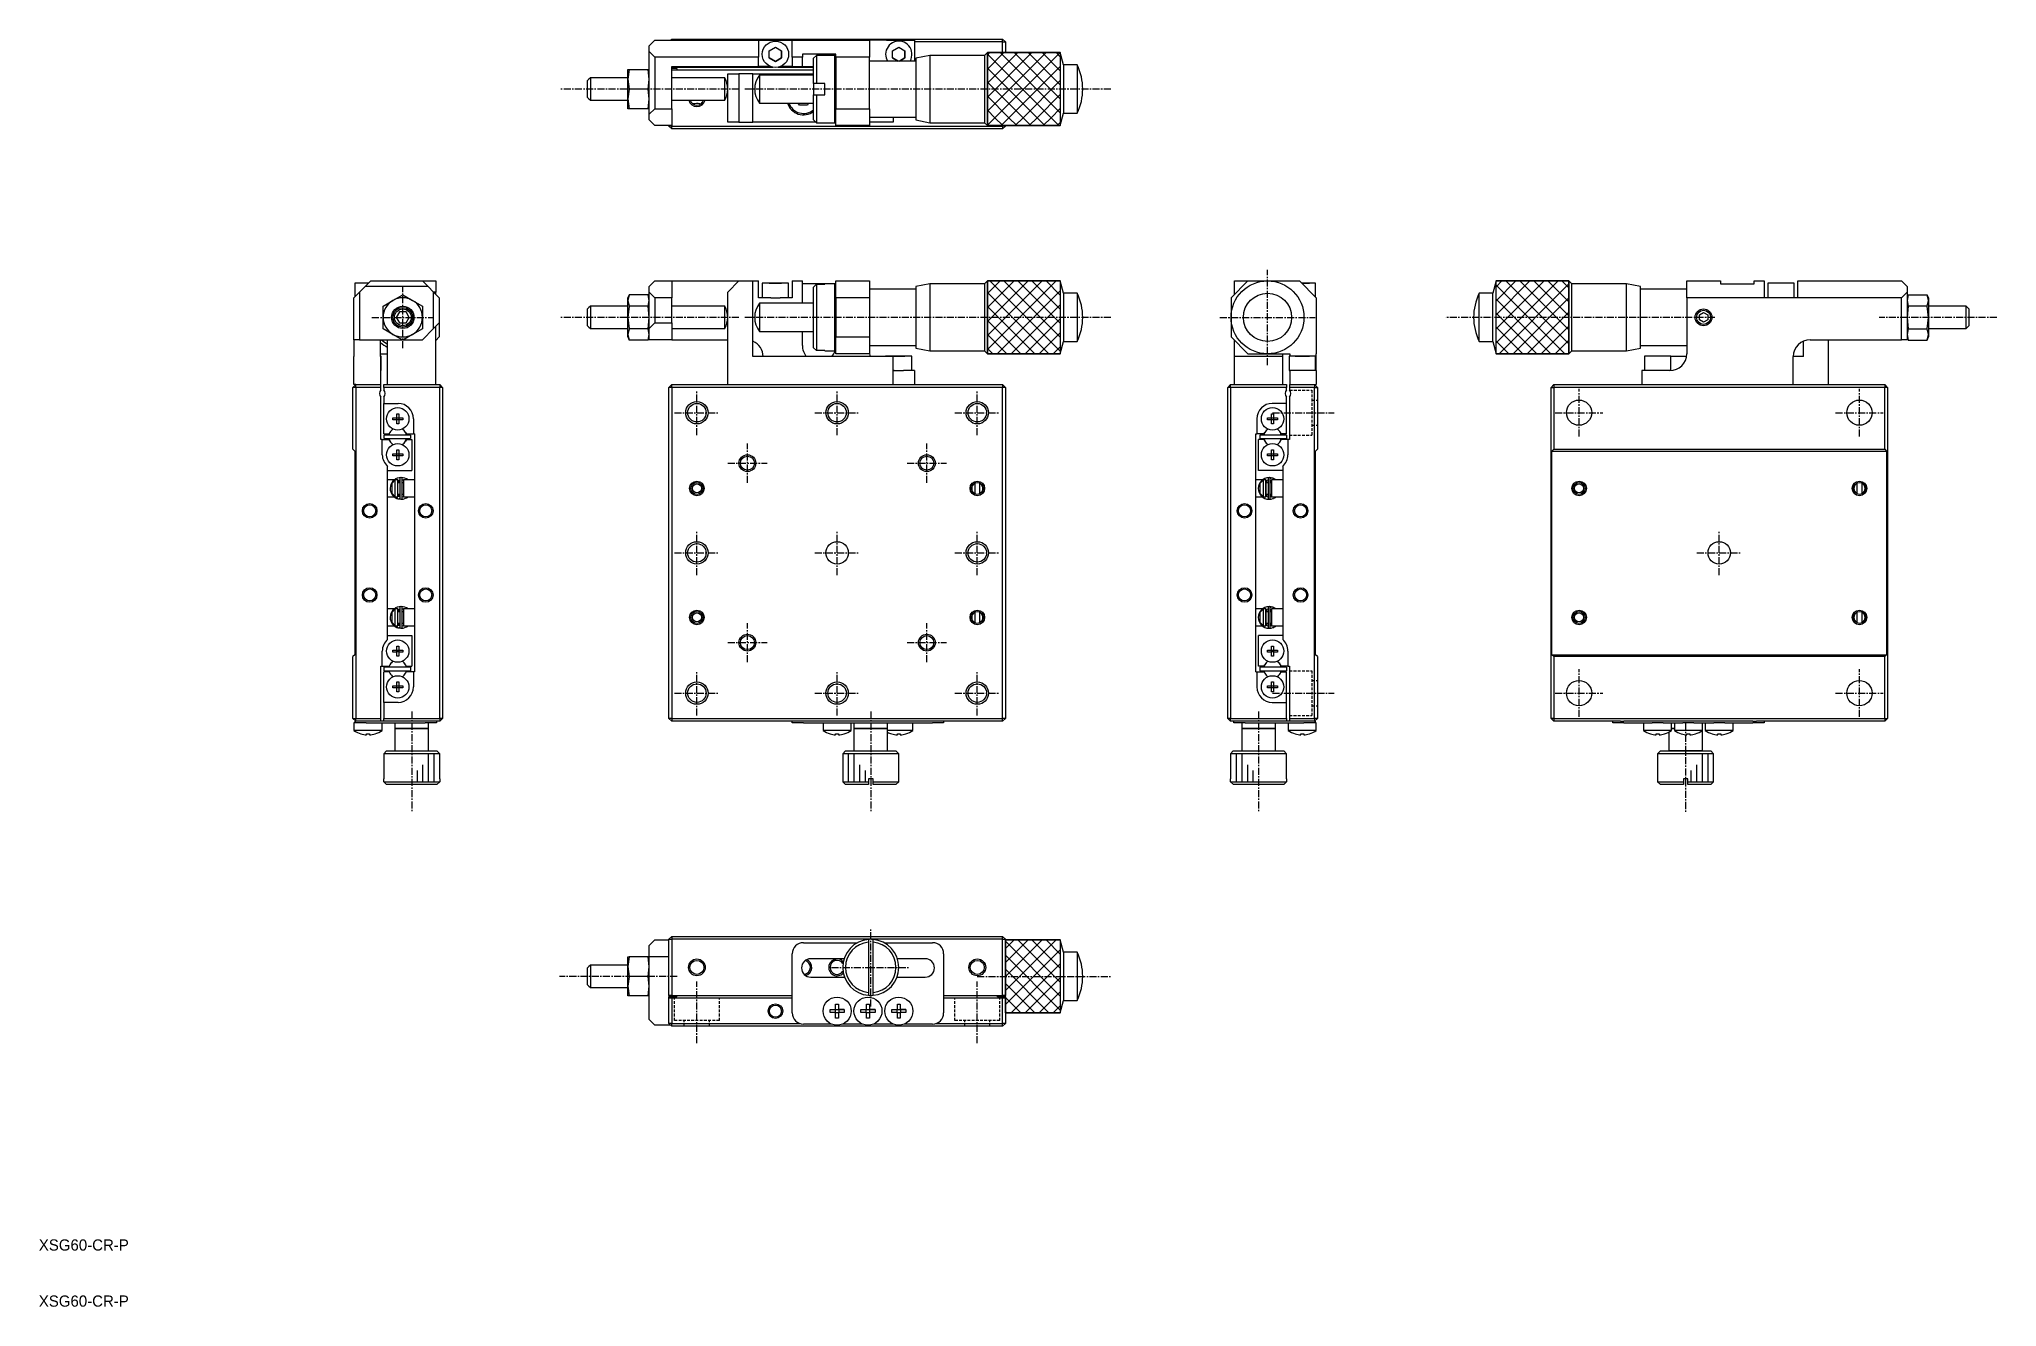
# Model space of a CAD drawing. Extents: x 10 to 359, y 10 to 236.
import ezdxf

# ---------------------------------------------------------------- set-up
doc = ezdxf.new("R2010")
doc.units = 0
doc.linetypes.add('CENTER', pattern=[2, 1.25, -0.25, 0.25, -0.25])
doc.linetypes.add('DASHED', pattern=[0.75, 0.5, -0.25])
doc.layers.get('0').update_dxf_attribs({"linetype": 'CONTINUOUS'})
doc.layers.add('CENTER', color=1, linetype='CENTER')
doc.styles.get("Standard").update_dxf_attribs({"font": 'FG教科書体NT-M'})

msp = doc.modelspace()

# ---------------------------------------------------------------- texts
at = {"color": 7, "linetype": 'CONTINUOUS'}
for p in [(10, 20), (10, 10)]:
    msp.add_text('XSG60-CR-P', height=2, dxfattribs=at).set_placement(p)

# ---------------------------------------------------------------- linework, layer by layer
at = {"color": 7, "linetype": 'CONTINUOUS'}
for p, q in [((118.849996, 234.8), (119.849996, 235.8)), ((118.849996, 233.8), (118.849996, 234.8)), ((119.849996, 235.8), (138.349996, 235.8)), ((122.649996, 235.8), (122.849996, 236)), ((122.849996, 235.8), (122.849996, 236)), ((122.849996, 236), (181.849996, 236)), ((138.349996, 235.8), (138.349996, 232.8)), ((138.349996, 235.8), (144.349996, 235.8)), ((140.249996, 232.664915), (140.249997, 233.935085)), ((140.249997, 233.935085), (141.349997, 234.570171)), ((141.349997, 234.570171), (142.449997, 233.935085)), ((142.449997, 233.935085), (142.449996, 232.664915)), ((142.449996, 232.664915), (142.449997, 233.935085)), ((144.349996, 232.8), (144.349996, 235.8)), ((144.349996, 235.8), (158.149996, 235.8)), ((158.149996, 235.8), (158.149996, 232.8)), ((161.149996, 235.8), (158.149996, 235.8)), ((161.149996, 235.8), (166.149996, 235.8)), ((162.249996, 232.664915), (162.249997, 233.935085)), ((162.249997, 233.935085), (163.349997, 234.570171)), ((163.349997, 234.570171), (164.449997, 233.935085)), ((164.449997, 233.935085), (164.449996, 232.664915)), ((164.449996, 232.664915), (164.449997, 233.935085)), ((166.149996, 235.8), (166.149996, 232.1)), ((181.849996, 235.5), (166.149996, 235.5)), ((181.849996, 235.5), (181.849996, 236)), ((182.349996, 235.5), (181.849996, 236)), ((181.849996, 233.599999), (181.849996, 235.5)), ((181.849996, 235.5), (182.349996, 235.5)), ((182.349996, 235.5), (182.349996, 233.599999)), ((115.247069, 230.6), (115.049996, 228.85)), ((115.049996, 230.6), (115.247069, 230.6)), ((115.049996, 228.85), (115.049996, 230.6)), ((115.247069, 230.6), (118.652924, 230.6)), ((118.849996, 228.85), (118.652924, 230.6)), ((118.652924, 230.6), (118.849996, 230.6)), ((118.849996, 233.8), (119.849996, 232.8)), ((118.849996, 229.1), (118.849996, 233.8)), ((119.849996, 232.8), (119.849996, 223.6)), ((138.349996, 232.8), (119.849996, 232.8)), ((122.849996, 231.1), (138.349996, 231.1)), ((122.849996, 223.6), (122.849996, 231.1)), ((122.849996, 231), (140.867814, 231)), ((123.749996, 230.75), (122.849996, 230.75)), ((148.149996, 230.5), (122.849996, 230.5)), ((123.749996, 230.75), (123.749996, 230.5)), ((138.349996, 231.1), (138.349996, 232.8)), ((140.523861, 231.1), (138.349996, 231.1)), ((141.349996, 232.029829), (140.249996, 232.664915)), ((140.249996, 232.664915), (141.349996, 232.029829)), ((142.449996, 232.664915), (141.349996, 232.029829)), ((141.349996, 232.029829), (142.449996, 232.664915)), ((141.832179, 231), (148.149996, 231)), ((144.349996, 231.1), (142.176132, 231.1)), ((146.149996, 232.8), (144.349996, 232.8)), ((144.349996, 232.8), (144.349996, 231.1)), ((144.349996, 231.1), (146.149996, 231.1)), ((152.149996, 233.3), (146.149996, 233.3)), ((146.149996, 233.3), (146.149996, 232.8)), ((146.149996, 231.1), (146.149996, 232.8)), ((146.149996, 231.1), (148.149996, 231.1)), ((148.649996, 233.1), (148.149996, 232.6)), ((148.149996, 228.1), (148.149996, 232.6)), ((148.649996, 233.1), (148.649996, 228.1)), ((151.949996, 233.1), (148.649996, 233.1)), ((151.949996, 221.1), (151.949996, 233.1)), ((152.149996, 232.9), (151.949996, 233.1)), ((152.149996, 232.8), (152.149996, 233.3)), ((158.149996, 232.8), (152.149996, 232.8)), ((152.149996, 232.8), (152.149996, 223.6)), ((158.149996, 223.6), (158.149996, 232.8)), ((166.399996, 232.1), (158.149996, 232.1)), ((163.228457, 232.1), (162.249996, 232.664915)), ((162.249996, 232.664915), (163.228457, 232.1)), ((164.449996, 232.664915), (163.471536, 232.1)), ((163.471536, 232.1), (164.449996, 232.664915)), ((168.899995, 233.099996), (166.399996, 232.599997)), ((166.399996, 232.599997), (166.399996, 221.600003)), ((168.899995, 233.099996), (168.899995, 221.100004)), ((178.65, 233.099996), (168.899995, 233.099996)), ((179.150002, 233.599999), (178.65, 233.099996)), ((178.65, 233.099996), (178.65, 221.100004)), ((179.150002, 233.599999), (179.150002, 220.600001)), ((192.150003, 233.599999), (179.150002, 233.599999)), ((179.150002, 233.599999), (192.150003, 233.599999)), ((179.150002, 220.600001), (179.150002, 233.599999)), ((192.150003, 233.599999), (192.150003, 220.600001)), ((192.739491, 231.4), (192.150003, 233.599999)), ((192.150003, 233.599999), (192.150003, 220.600001)), ((192.739491, 231.4), (192.739491, 222.8)), ((195.150002, 231.4), (192.739491, 231.4)), ((195.150002, 231.4), (195.150002, 222.8)), ((108.099996, 228.85), (107.849996, 228.6)), ((107.849996, 227.1), (107.849996, 228.6)), ((107.849996, 225.6), (107.849996, 227.1)), ((108.349996, 229.1), (108.099996, 228.85)), ((108.349996, 229.1), (108.349996, 227.1)), ((115.049977, 229.1), (108.349996, 229.1)), ((108.349996, 227.1), (108.349996, 225.1)), ((115.049996, 228.85), (115.247069, 227.1)), ((115.049996, 225.35), (115.049996, 228.85)), ((115.247069, 227.1), (115.049996, 225.35)), ((118.652924, 227.1), (115.247069, 227.1)), ((118.652924, 227.1), (118.849996, 228.85)), ((118.849996, 225.35), (118.652924, 227.1)), ((118.849996, 225.1), (118.849996, 229.1)), ((132.314098, 229.1), (122.850016, 229.1)), ((132.314098, 227.1), (132.314098, 229.100005)), ((132.314098, 227.1), (132.314098, 229.1)), ((132.314098, 225.099995), (132.314098, 227.1)), ((132.314098, 225.1), (132.314098, 227.1)), ((132.849996, 221.2), (132.849996, 229.8)), ((132.849996, 229.8), (134.849996, 229.8)), ((134.849996, 229.8), (134.849996, 221.2)), ((137.349996, 229.8), (134.849996, 229.8)), ((137.349996, 221.2), (137.349996, 229.8)), ((137.349996, 229.8), (148.149996, 229.8)), ((138.527505, 229.599996), (138.527505, 224.600004)), ((148.149996, 229.599996), (138.527505, 229.599996)), ((148.649996, 228.1), (148.149996, 228.1)), ((148.149996, 228.1), (148.149996, 227.099926)), ((148.149996, 227.099926), (148.149996, 226.1)), ((150.149996, 228.1), (148.649996, 228.1)), ((150.149996, 226.1), (150.149996, 228.1)), ((107.849996, 225.6), (108.099996, 225.35)), ((108.099996, 225.35), (108.349996, 225.1)), ((108.349996, 225.1), (115.049977, 225.1)), ((115.049996, 225.35), (115.247069, 223.6)), ((115.049996, 223.6), (115.049996, 225.35)), ((115.247069, 223.6), (115.049996, 223.6)), ((118.652924, 223.6), (115.247069, 223.6)), ((118.652924, 223.6), (118.849996, 225.35)), ((118.849996, 223.6), (118.652924, 223.6)), ((118.849996, 222.6), (118.849996, 225.1)), ((119.849996, 223.6), (118.849996, 222.6)), ((119.849996, 223.6), (122.849996, 223.6)), ((122.849996, 223.6), (122.849996, 220.6)), ((122.850016, 225.1), (132.314098, 225.1)), ((127.895, 224.486671), (128.037383, 224.455969)), ((138.527505, 224.600004), (148.149996, 224.600004)), ((145.628309, 224.25), (145.426234, 224.600004)), ((147.071684, 224.25), (145.628309, 224.25)), ((147.273759, 224.600004), (147.071684, 224.25)), ((148.149996, 221.6), (148.149996, 226.1)), ((148.149996, 226.1), (148.649996, 226.1)), ((148.649996, 226.1), (148.649996, 221.1)), ((148.649996, 226.1), (150.149996, 226.1)), ((152.149996, 223.6), (158.149996, 223.6)), ((152.149996, 220.6), (152.149996, 223.6)), ((158.149996, 223.6), (158.149996, 220.6)), ((118.849996, 221.6), (118.849996, 222.6)), ((119.849996, 220.6), (118.849996, 221.6)), ((122.849996, 220.6), (119.849996, 220.6)), ((122.349996, 220.5), (122.349996, 220.6)), ((122.849996, 220.5), (122.349996, 220.5)), ((122.849996, 220), (122.349996, 220.5)), ((122.849996, 220.6), (122.849996, 220.5)), ((122.849996, 220.5), (181.849996, 220.5)), ((122.849996, 220), (122.849996, 220.5)), ((181.849996, 220), (122.849996, 220)), ((134.849996, 221.2), (132.849996, 221.2)), ((134.849996, 221.2), (137.349996, 221.2)), ((148.549996, 221.2), (137.349996, 221.2)), ((148.149996, 221.6), (148.649996, 221.1)), ((148.649996, 221.1), (151.949996, 221.1)), ((151.949996, 221.1), (152.149996, 221.3)), ((152.149996, 221.2), (152.049997, 221.2)), ((158.149996, 220.6), (152.149996, 220.6)), ((158.149996, 222.1), (166.399996, 222.1)), ((162.349997, 221.2), (158.149996, 221.2)), ((162.349997, 222.1), (162.349997, 221.2)), ((166.399996, 221.600003), (168.899995, 221.100004)), ((168.899995, 221.100004), (178.65, 221.100004)), ((178.65, 221.100004), (179.150002, 220.600001)), ((179.150002, 220.600001), (192.150003, 220.600001)), ((192.150003, 220.600001), (179.150002, 220.600001)), ((181.849996, 220.5), (181.849996, 220.600001)), ((181.849996, 220.5), (181.849996, 220)), ((182.349996, 220.5), (181.849996, 220)), ((182.349996, 220.5), (181.849996, 220.5)), ((182.349996, 220.600001), (182.349996, 220.5)), ((192.150003, 220.600001), (192.739491, 222.8)), ((192.739491, 222.8), (195.150002, 222.8)), ((68.7, 192.5), (66.35, 192.5)), ((66.35, 192.5), (66.35, 190.05)), ((68.2, 191.9), (69.2, 192.9)), ((68.8, 192.5), (68.7, 192.5)), ((69.2, 192.9), (78.4, 192.9)), ((78.4, 192.9), (80.8, 192.9)), ((78.4, 192.9), (79.4, 191.9)), ((80.8, 192.9), (80.8, 190.9)), ((119.849996, 192.9), (118.849996, 191.9)), ((119.849996, 192.9), (122.849996, 192.9)), ((122.849996, 192.9), (122.849996, 189.9)), ((122.849996, 192.9), (134.849996, 192.9)), ((134.849996, 192.9), (132.849996, 190.9)), ((134.849996, 192.9), (137.349996, 192.9)), ((137.349996, 179.4), (137.349996, 192.9)), ((137.349996, 192.9), (138.349996, 192.9)), ((138.349996, 189.9), (138.349996, 192.9)), ((143.699997, 192.5), (138.999997, 192.5)), ((143.699997, 192.5), (138.999997, 192.5)), ((138.999997, 192.5), (138.999997, 189.9)), ((141.349996, 192.5), (140.249996, 192.5)), ((140.249997, 192.5), (141.349997, 192.5)), ((142.449996, 192.5), (141.349996, 192.5)), ((141.349997, 192.5), (142.449997, 192.5)), ((143.699997, 189.9), (143.699997, 192.5)), ((144.349996, 192.9), (144.349996, 189.9)), ((144.349996, 192.9), (146.149996, 192.9)), ((146.149996, 188.899996), (146.149996, 192.9)), ((150.149996, 192.4), (146.149996, 192.4)), ((148.149996, 191.808327), (148.649996, 192.31608)), ((148.649996, 192.31608), (148.649996, 180.48392)), ((148.649996, 192.31608), (150.149996, 192.31608)), ((150.149996, 192.31608), (150.149996, 192.4)), ((151.949996, 192.4), (150.149996, 192.4)), ((151.949996, 180.4), (151.949996, 192.4)), ((152.149996, 192.4), (151.949996, 192.4)), ((152.149996, 192.2), (151.949996, 192.4)), ((152.149996, 192.9), (158.149996, 192.9)), ((152.149996, 189.9), (152.149996, 192.9)), ((158.149996, 192.9), (158.149996, 189.9)), ((168.899995, 192.399996), (166.399996, 191.899997)), ((168.899995, 192.399996), (168.899995, 180.400004)), ((178.65, 192.399996), (168.899995, 192.399996)), ((179.150002, 192.899999), (178.65, 192.399996)), ((178.65, 192.399996), (178.65, 180.400004)), ((179.150002, 192.899999), (179.150002, 179.900001)), ((192.150003, 192.899999), (179.150002, 192.899999)), ((179.150002, 192.899999), (192.150003, 192.899999)), ((179.150002, 179.900001), (179.150002, 192.899999)), ((192.150003, 192.899999), (192.150003, 179.900001)), ((192.739491, 190.7), (192.150003, 192.899999)), ((192.150003, 192.899999), (192.150003, 179.900001)), ((225.6, 192.9), (222.6, 189.9)), ((223.2, 192.9), (225.6, 192.9)), ((223.2, 190.5), (223.2, 192.9)), ((225.6, 192.9), (229.1, 192.9)), ((229.1, 192.9), (234.8, 192.9)), ((237.8, 189.9), (234.8, 192.9)), ((235.3, 192.5), (235.2, 192.5)), ((237.65, 192.5), (235.2, 192.5)), ((235.935085, 192.5), (235.2, 192.5)), ((235.2, 192.5), (235.935085, 192.5)), ((237.65, 192.5), (235.3, 192.5)), ((236.570171, 192.5), (235.935085, 192.5)), ((235.935085, 192.5), (236.570171, 192.5)), ((237.65, 190.05), (237.65, 192.5)), ((269.849997, 192.899999), (269.260509, 190.7)), ((269.849997, 186.400101), (269.849997, 192.899999)), ((282.849998, 192.899999), (269.849997, 192.899999)), ((269.849997, 192.899999), (282.849998, 192.899999)), ((269.849997, 179.900001), (269.849997, 192.899999)), ((282.849998, 186.400101), (282.849998, 192.899999)), ((283.35, 192.399996), (282.849998, 192.899999)), ((282.849998, 192.899999), (282.849998, 179.900001)), ((283.35, 186.400094), (283.35, 192.399996)), ((293.100005, 192.399996), (283.35, 192.399996)), ((293.100005, 186.400094), (293.100005, 192.399996)), ((295.600004, 191.899997), (293.100005, 192.399996)), ((303.850004, 192.9), (309.850004, 192.9)), ((303.850004, 189.9), (303.850004, 192.9)), ((309.850004, 192.9), (309.850004, 192.4)), ((309.850004, 192.4), (315.850004, 192.4)), ((315.850004, 192.4), (315.850004, 192.9)), ((315.850004, 192.9), (317.650004, 192.9)), ((317.650004, 192.9), (317.650004, 189.9)), ((323.000003, 192.5), (318.300003, 192.5)), ((318.300003, 192.5), (318.300003, 189.9)), ((323.000003, 189.9), (323.000003, 192.5)), ((323.650004, 189.9), (323.650004, 192.9)), ((323.650004, 192.9), (342.150004, 192.9)), ((343.150004, 191.9), (342.150004, 192.9)), ((67.2, 190.9), (66.2, 189.9)), ((66.2, 182.4), (66.2, 189.9)), ((68.2, 191.9), (67.2, 190.9)), ((67.2, 190.9), (67.2, 182.4)), ((79.4, 191.9), (68.2, 191.9)), ((71.4, 188.420726), (73.15, 189.431089)), ((73.15, 189.431089), (74.9, 190.441452)), ((74.9, 190.441452), (76.65, 189.431089)), ((76.65, 189.431089), (78.4, 188.420726)), ((80.4, 190.9), (79.4, 191.9)), ((80.8, 190.9), (80.4, 190.9)), ((80.4, 184.4), (80.4, 190.9)), ((81.4, 189.9), (80.4, 190.9)), ((80.8, 190.5), (80.8, 190.9)), ((81.4, 189.9), (81.4, 185.4)), ((115.247069, 190.441452), (115.049996, 189.431089)), ((115.247069, 190.441452), (115.049996, 189.9)), ((115.049996, 189.431089), (115.049996, 189.9)), ((115.049996, 189.431089), (115.247069, 188.420726)), ((115.049996, 186.4), (115.049996, 189.431089)), ((118.652924, 190.441452), (115.247069, 190.441452)), ((118.849996, 189.431089), (118.652924, 190.441452)), ((118.849996, 189.9), (118.652924, 190.441452)), ((118.652924, 188.420726), (118.849996, 189.431089)), ((118.849996, 190.9), (118.849996, 191.9)), ((119.849996, 189.9), (118.849996, 190.9)), ((118.849996, 188.4), (118.849996, 190.9)), ((122.849996, 189.9), (119.849996, 189.9)), ((119.849996, 189.9), (119.849996, 185.4)), ((122.849996, 185.4), (122.849996, 189.9)), ((132.849996, 174.4), (132.849996, 190.9)), ((140.523861, 189.9), (138.349996, 189.9)), ((138.527505, 188.899996), (138.527505, 183.900004)), ((148.149996, 188.899996), (138.527505, 188.899996)), ((140.523861, 189.9), (142.176132, 189.9)), ((144.349996, 189.9), (142.176132, 189.9)), ((148.149996, 180.991673), (148.149996, 191.808327)), ((158.149996, 189.9), (152.149996, 189.9)), ((152.149996, 189.9), (152.149996, 182.9)), ((166.399996, 191.4), (158.149996, 191.4)), ((158.149996, 189.9), (158.149996, 182.9)), ((166.399996, 191.899997), (166.399996, 180.900003)), ((192.739491, 190.7), (192.739491, 182.1)), ((195.150002, 190.7), (192.739491, 190.7)), ((195.150002, 190.7), (195.150002, 182.1)), ((222.6, 189.9), (222.6, 186.4)), ((237.8, 189.9), (237.8, 179.9)), ((266.849998, 186.400067), (266.849998, 190.7)), ((269.260509, 190.7), (266.849998, 190.7)), ((269.260509, 186.400067), (269.260509, 190.7)), ((295.600004, 186.400086), (295.600004, 191.899997)), ((303.850004, 191.4), (295.600004, 191.4)), ((303.850004, 189.9), (303.850004, 179.9)), ((317.650004, 189.9), (303.850004, 189.9)), ((323.650004, 189.9), (317.650004, 189.9)), ((342.150004, 189.9), (323.650004, 189.9)), ((343.150004, 190.9), (342.150004, 189.9)), ((342.150004, 182.4), (342.150004, 189.9)), ((343.150004, 191.9), (343.150004, 190.9)), ((343.150004, 190.9), (343.150004, 188.4)), ((343.347076, 190.441452), (343.150004, 189.431089)), ((343.347076, 190.441452), (343.150004, 189.9)), ((343.150004, 189.431089), (343.347076, 188.420726)), ((343.347076, 190.441452), (346.752931, 190.441452)), ((346.950004, 189.431089), (346.752931, 190.441452)), ((346.950004, 189.9), (346.752931, 190.441452)), ((346.752931, 188.420726), (346.950004, 189.431089)), ((346.950004, 189.9), (346.950004, 189.431089)), ((346.950004, 189.431089), (346.950004, 186.4)), ((71.4, 186.4), (71.4, 188.420726)), ((71.4, 184.379274), (71.4, 186.4)), ((74.32265, 187.4), (73.745299, 186.4)), ((73.745299, 186.4), (74.32265, 185.4)), ((75.47735, 187.4), (74.32265, 187.4)), ((74.32265, 185.4), (75.47735, 185.4)), ((76.054701, 186.4), (75.47735, 187.4)), ((75.47735, 185.4), (76.054701, 186.4)), ((78.4, 188.420726), (78.4, 186.4)), ((78.4, 186.4), (78.4, 184.379274)), ((80.4, 184.4), (81.4, 185.4)), ((81.4, 185.4), (81.4, 182.9)), ((108.099996, 188.15), (107.849996, 187.9)), ((107.849996, 184.9), (107.849996, 187.9)), ((108.349996, 188.4), (108.099996, 188.15)), ((108.349996, 188.4), (108.349996, 184.4)), ((115.049977, 188.4), (108.349996, 188.4)), ((115.247069, 188.420726), (115.049996, 186.4)), ((115.049996, 186.4), (115.247069, 184.379274)), ((115.049996, 183.368911), (115.049996, 186.4)), ((118.652924, 188.420726), (115.247069, 188.420726)), ((118.849996, 186.4), (118.652924, 188.420726)), ((118.652924, 184.379274), (118.849996, 186.4)), ((118.849996, 184.4), (118.849996, 188.4)), ((118.849996, 184.4), (119.849996, 185.4)), ((119.849996, 185.4), (122.849996, 185.4)), ((122.849996, 185.4), (122.849996, 182.4)), ((132.314098, 188.4), (122.850016, 188.4)), ((132.314098, 184.399995), (132.314098, 188.400005)), ((132.314098, 184.4), (132.314098, 188.4)), ((222.6, 186.4), (222.6, 182.9)), ((266.849998, 182.1), (266.849998, 186.400067)), ((269.260509, 182.1), (269.260509, 186.400067)), ((269.849997, 179.900001), (269.849997, 186.400101)), ((282.849998, 179.900001), (282.849998, 186.400101)), ((283.35, 180.400004), (283.35, 186.400094)), ((293.100005, 180.400004), (293.100005, 186.400094)), ((295.600004, 180.900003), (295.600004, 186.400086)), ((306.100004, 186.833013), (306.850004, 187.266025)), ((306.100004, 185.966987), (306.100004, 186.833013)), ((306.850004, 185.533975), (306.100004, 185.966987)), ((306.850004, 187.266025), (307.600004, 186.833013)), ((307.600004, 185.966987), (306.850004, 185.533975)), ((307.600004, 186.833013), (307.600004, 185.966987)), ((343.347076, 188.420726), (343.150004, 186.4)), ((343.150004, 188.4), (343.150004, 184.4)), ((343.150004, 186.4), (343.347076, 184.379274)), ((346.752931, 188.420726), (343.347076, 188.420726)), ((346.950004, 186.4), (346.752931, 188.420726)), ((346.752931, 184.379274), (346.950004, 186.4)), ((346.950004, 186.4), (346.950004, 183.368911)), ((353.650004, 188.4), (346.950023, 188.4)), ((353.650004, 184.4), (353.650004, 188.4)), ((353.900004, 188.15), (353.650004, 188.4)), ((354.150004, 187.9), (353.900004, 188.15)), ((354.150004, 187.9), (354.150004, 184.9)), ((67.2, 182.4), (66.2, 182.4)), ((66.2, 182.4), (66.2, 179.4)), ((67.2, 182.4), (74.828203, 182.4)), ((70.9, 179.4), (70.9, 182.4)), ((73.15, 183.368911), (71.4, 184.379274)), ((72.2, 174.4), (72.2, 182.4)), ((74.9, 182.358548), (73.15, 183.368911)), ((76.65, 183.368911), (74.9, 182.358548)), ((74.971797, 182.4), (78.4, 182.4)), ((78.4, 184.379274), (76.65, 183.368911)), ((78.4, 182.4), (80.4, 184.4)), ((80.8, 174.4), (80.8, 184.8)), ((80.8, 182.3), (81.4, 182.9)), ((107.849996, 184.9), (108.099996, 184.65)), ((108.099996, 184.65), (108.349996, 184.4)), ((108.349996, 184.4), (115.049977, 184.4)), ((115.247069, 184.379274), (115.049996, 183.368911)), ((115.049996, 183.368911), (115.247069, 182.358548)), ((115.049996, 182.9), (115.049996, 183.368911)), ((115.049996, 182.9), (115.247069, 182.358548)), ((118.652924, 184.379274), (115.247069, 184.379274)), ((118.652924, 182.358548), (115.247069, 182.358548)), ((118.849996, 183.368911), (118.652924, 184.379274)), ((118.652924, 182.358548), (118.849996, 183.368911)), ((118.652924, 182.358548), (118.849996, 182.9)), ((118.849996, 182.4), (118.849996, 184.4)), ((122.849996, 182.4), (118.849996, 182.4)), ((122.849996, 182.4), (132.849996, 182.4)), ((122.850016, 184.4), (132.314098, 184.4)), ((138.527505, 183.900004), (148.149996, 183.900004)), ((146.149996, 181.4), (146.149996, 183.900004)), ((152.149996, 182.9), (158.149996, 182.9)), ((152.149996, 179.9), (152.149996, 182.9)), ((158.149996, 182.9), (158.149996, 179.9)), ((192.150003, 179.900001), (192.739491, 182.1)), ((192.739491, 182.1), (195.150002, 182.1)), ((222.6, 182.9), (225.6, 179.9)), ((223.2, 179.4), (223.2, 182.3)), ((266.849998, 182.1), (269.260509, 182.1)), ((269.260509, 182.1), (269.849997, 179.900001)), ((324.650004, 179.4), (324.650004, 182.149545)), ((325.850004, 182.4), (342.150004, 182.4)), ((329.150004, 174.4), (329.150004, 182.4)), ((343.150004, 182.4), (342.150004, 182.4)), ((343.150004, 184.4), (343.150004, 182.4)), ((343.347076, 184.379274), (343.150004, 183.368911)), ((343.150004, 183.368911), (343.347076, 182.358548)), ((343.150004, 182.9), (343.347076, 182.358548)), ((343.347076, 184.379274), (346.752931, 184.379274)), ((343.347076, 182.358548), (346.752931, 182.358548)), ((346.950004, 183.368911), (346.752931, 184.379274)), ((346.752931, 182.358548), (346.950004, 183.368911)), ((346.752931, 182.358548), (346.950004, 182.9)), ((346.950004, 183.368911), (346.950004, 182.9)), ((346.950023, 184.4), (353.650004, 184.4)), ((353.650004, 184.4), (353.900004, 184.65)), ((353.900004, 184.65), (354.150004, 184.9)), ((66.2, 174.4), (66.2, 179.4)), ((70.9, 179.9), (72.2, 179.9)), ((71.05, 179.5), (70.9, 179.5)), ((70.9, 179.4), (70.9, 174.4)), ((71.05, 176.9), (71.05, 179.5)), ((162.349997, 179.4), (137.349996, 179.4)), ((148.649996, 180.48392), (148.149996, 180.991673)), ((150.149996, 180.48392), (148.649996, 180.48392)), ((150.149996, 180.4), (150.149996, 180.48392)), ((150.149996, 180.4), (151.949996, 180.4)), ((151.949996, 180.4), (152.149996, 180.6)), ((158.149996, 179.9), (152.149996, 179.9)), ((158.149996, 181.4), (166.399996, 181.4)), ((165.699997, 179.5), (160.999997, 179.5)), ((165.699997, 179.5), (160.999997, 179.5)), ((160.999997, 179.5), (160.999997, 179.4)), ((163.349996, 179.5), (162.249996, 179.5)), ((162.249997, 179.5), (163.349997, 179.5)), ((162.349997, 174.4), (162.349997, 179.4)), ((164.449996, 179.5), (163.349996, 179.5)), ((163.349997, 179.5), (164.449997, 179.5)), ((165.699996, 176.9), (165.699997, 179.5)), ((166.399996, 180.900003), (168.899995, 180.400004)), ((168.899995, 180.400004), (178.65, 180.400004)), ((178.65, 180.400004), (179.150002, 179.900001)), ((179.150002, 179.900001), (192.150003, 179.900001)), ((192.150003, 179.900001), (179.150002, 179.900001)), ((231.8, 179.4), (223.2, 179.4)), ((223.2, 174.4), (223.2, 179.4)), ((225.6, 179.9), (229.1, 179.9)), ((229.1, 179.9), (233.1, 179.9)), ((231.8, 179.4), (231.8, 179.9)), ((231.8, 174.4), (231.8, 179.4)), ((235.3, 179.5), (232.95, 179.5)), ((237.65, 179.5), (232.95, 179.5)), ((232.95, 179.5), (232.95, 176.9)), ((233.1, 179.9), (233.1, 179.5)), ((234.664915, 179.5), (234.029829, 179.5)), ((234.029829, 179.5), (234.664915, 179.5)), ((235.935085, 179.5), (234.664915, 179.5)), ((234.664915, 179.5), (235.935085, 179.5)), ((237.65, 179.5), (235.3, 179.5)), ((236.570171, 179.5), (235.935085, 179.5)), ((235.935085, 179.5), (236.570171, 179.5)), ((237.65, 176.9), (237.65, 179.5)), ((237.8, 176.9), (237.8, 179.9)), ((269.849997, 179.900001), (282.849998, 179.900001)), ((282.849998, 179.900001), (269.849997, 179.900001)), ((282.849998, 179.900001), (283.35, 180.400004)), ((283.35, 180.400004), (293.100005, 180.400004)), ((293.100005, 180.400004), (295.600004, 180.900003)), ((295.600004, 181.4), (303.850004, 181.4)), ((301.000003, 179.5), (296.300003, 179.5)), ((296.300003, 179.5), (296.300004, 176.9)), ((301.000003, 176.903752), (301.000003, 179.5)), ((303.808043, 179.4), (301.000003, 179.4)), ((324.650004, 179.4), (322.850004, 179.4)), ((322.850004, 174.4), (322.850004, 179.4)), ((70.9, 176.9), (71.05, 176.9)), ((70.9, 176.9), (71.05, 176.9)), ((162.349997, 176.9), (162.523861, 176.9)), ((162.523861, 176.9), (162.349997, 176.9)), ((162.523861, 176.9), (164.176132, 176.9)), ((166.149996, 176.9), (164.176132, 176.9)), ((166.149996, 176.9), (166.149996, 174.4)), ((232.95, 176.9), (233.1, 176.9)), ((233.1, 176.9), (233.1, 174.4)), ((237.8, 176.9), (233.1, 176.9)), ((237.8, 176.9), (237.8, 174.4)), ((295.850004, 176.9), (295.850004, 174.4)), ((300.850004, 176.9), (295.850004, 176.9)), ((66.5, 174.4), (66, 173.9)), ((66.5, 173.9), (66, 173.9)), ((66, 162.9), (66, 173.9)), ((66.5, 174.4), (66.2, 174.4)), ((66.5, 173.9), (66.5, 174.4)), ((66.5, 174.4), (71, 174.4)), ((66.5, 173.9), (66.5, 114.9)), ((71, 173.9), (66.5, 173.9)), ((71, 173.9), (71, 174.4)), ((71, 173.461438), (71, 173.9)), ((71, 164.6), (71, 172.138562)), ((71.5, 174.4), (81.5, 174.4)), ((71.5, 173.9), (71.5, 174.4)), ((81.5, 173.9), (71.5, 173.9)), ((71.5, 173.9), (71.5, 173.461438)), ((71.5, 172.138562), (71.5, 171.05)), ((81.5, 174.4), (81.5, 173.9)), ((82, 173.9), (81.5, 174.4)), ((81.5, 114.9), (81.5, 173.9)), ((82, 173.9), (81.5, 173.9)), ((82, 173.9), (82, 114.9)), ((122.849996, 174.4), (122.349996, 173.9)), ((122.349996, 114.9), (122.349996, 173.9)), ((122.849996, 173.9), (122.349996, 173.9)), ((122.849996, 173.9), (122.849996, 174.4)), ((122.849996, 174.4), (181.849996, 174.4)), ((181.849996, 173.9), (122.849996, 173.9)), ((122.849996, 173.9), (122.849996, 114.9)), ((181.849996, 174.4), (181.849996, 173.9)), ((182.349996, 173.9), (181.849996, 174.4)), ((181.849996, 114.9), (181.849996, 173.9)), ((182.349996, 173.9), (181.849996, 173.9)), ((182.349996, 173.9), (182.349996, 114.9)), ((222.5, 174.4), (222, 173.9)), ((222.5, 173.9), (222, 173.9)), ((222, 114.9), (222, 173.9)), ((222.5, 173.9), (222.5, 174.4)), ((222.5, 174.4), (232.5, 174.4)), ((222.5, 173.9), (222.5, 114.9)), ((232.5, 173.9), (222.5, 173.9)), ((232.5, 174.4), (232.5, 173.9)), ((232.5, 173.461438), (232.5, 173.9)), ((232.5, 171.05), (232.5, 172.138562)), ((233, 174.4), (233, 173.9)), ((233, 174.4), (237.5, 174.4)), ((237.5, 173.9), (233, 173.9)), ((233, 173.9), (233, 173.461438)), ((233, 172.138562), (233, 164.6)), ((237.5, 174.4), (237.8, 174.4)), ((237.5, 174.4), (237.5, 173.9)), ((237.5, 174.4), (238, 173.9)), ((237.5, 114.9), (237.5, 173.9)), ((237.5, 173.9), (238, 173.9)), ((238, 173.9), (238, 162.9)), ((280.150004, 174.4), (279.650004, 173.9)), ((279.650004, 114.9), (279.650004, 173.9)), ((279.650004, 173.9), (280.150004, 173.9)), ((280.150004, 174.4), (280.150004, 173.9)), ((280.150004, 174.4), (295.850004, 174.4)), ((280.150004, 173.9), (280.150004, 162.9)), ((339.150004, 173.9), (280.150004, 173.9)), ((295.850004, 174.4), (322.850004, 174.4)), ((322.850004, 174.4), (339.150004, 174.4)), ((339.150004, 174.4), (339.150004, 173.9)), ((339.650004, 173.9), (339.150004, 174.4)), ((339.150004, 162.9), (339.150004, 173.9)), ((339.650004, 173.9), (339.150004, 173.9)), ((339.650004, 173.9), (339.650004, 114.9)), ((71.5, 171.05), (74.05, 171.05)), ((71.5, 165.6), (71.5, 171.05)), ((73.113639, 168.12), (73.113639, 168.48)), ((73.113639, 168.48), (73.82, 168.48)), ((73.82, 168.12), (73.113639, 168.12)), ((73.82, 169.186361), (74.18, 169.186361)), ((73.82, 168.48), (73.82, 169.186361)), ((73.830372, 168.469628), (73.82, 168.48)), ((73.830372, 168.130372), (73.82, 168.12)), ((73.82, 167.413639), (73.82, 168.12)), ((73.830372, 168.469628), (74.169628, 168.469628)), ((73.830372, 168.130372), (73.830372, 168.469628)), ((74.169628, 168.130372), (73.830372, 168.130372)), ((74.169628, 168.469628), (74.18, 168.48)), ((74.169628, 168.469628), (74.169628, 168.130372)), ((74.169628, 168.130372), (74.18, 168.12)), ((74.18, 169.186361), (74.18, 168.48)), ((74.18, 168.48), (74.886361, 168.48)), ((74.18, 168.12), (74.18, 167.413639)), ((74.886361, 168.12), (74.18, 168.12)), ((74.886361, 168.48), (74.886361, 168.12)), ((76.8, 168.3), (76.8, 165.6)), ((227.2, 168.3), (227.2, 165.6)), ((229.113639, 168.12), (229.113639, 168.48)), ((229.113639, 168.48), (229.82, 168.48)), ((229.82, 168.12), (229.113639, 168.12)), ((229.82, 169.186361), (230.18, 169.186361)), ((229.82, 168.48), (229.82, 169.186361)), ((229.830372, 168.469628), (229.82, 168.48)), ((229.830372, 168.130372), (229.82, 168.12)), ((229.82, 167.413639), (229.82, 168.12)), ((229.830372, 168.130372), (229.830372, 168.469628)), ((229.830372, 168.469628), (230.169628, 168.469628)), ((230.169628, 168.130372), (229.830372, 168.130372)), ((232.5, 171.05), (229.95, 171.05)), ((230.169628, 168.469628), (230.18, 168.48)), ((230.169628, 168.469628), (230.169628, 168.130372)), ((230.169628, 168.130372), (230.18, 168.12)), ((230.18, 169.186361), (230.18, 168.48)), ((230.18, 168.48), (230.886361, 168.48)), ((230.18, 168.12), (230.18, 167.413639)), ((230.886361, 168.12), (230.18, 168.12)), ((230.886361, 168.48), (230.886361, 168.12)), ((232.5, 165.6), (232.5, 171.05)), ((71.25, 164.6), (71, 164.6)), ((71.25, 161.9), (71.25, 164.6)), ((71.25, 164.6), (72.449194, 164.6)), ((71.5, 165.6), (72.449194, 165.6)), ((76.3, 165.4), (71.5, 165.4)), ((71.5, 165.4), (71.5, 164.8)), ((71.5, 164.8), (76.3, 164.8)), ((72.449194, 165.6), (72.59936, 165.860095)), ((72.59936, 164.339905), (72.449194, 164.6)), ((74.18, 167.413639), (73.82, 167.413639)), ((75.40064, 165.860095), (75.550806, 165.6)), ((75.550806, 164.6), (75.40064, 164.339905)), ((75.550806, 165.6), (76.8, 165.6)), ((75.550806, 164.6), (76.5, 164.6)), ((76.3, 165.4), (76.3, 164.8)), ((76.5, 164.6), (76.5, 159.1)), ((77, 165.6), (76.8, 165.6)), ((77, 165.6), (77, 123.2)), ((227, 165.6), (227.2, 165.6)), ((227, 123.2), (227, 165.6)), ((228.449194, 165.6), (227.2, 165.6)), ((227.5, 159.1), (227.5, 164.6)), ((228.449194, 164.6), (227.5, 164.6)), ((227.7, 165.4), (227.7, 164.8)), ((232.5, 165.4), (227.7, 165.4)), ((227.7, 164.8), (232.5, 164.8)), ((228.449194, 165.6), (228.59936, 165.860095)), ((228.449194, 164.6), (228.59936, 164.339905)), ((230.18, 167.413639), (229.82, 167.413639)), ((231.40064, 165.860095), (231.550806, 165.6)), ((231.40064, 164.339905), (231.550806, 164.6)), ((232.5, 165.6), (231.550806, 165.6)), ((232.75, 164.6), (231.550806, 164.6)), ((232.5, 165.4), (232.5, 164.8)), ((232.75, 164.6), (232.75, 161.9)), ((233, 164.6), (232.75, 164.6)), ((66, 162.9), (66.35, 162.55)), ((66.35, 162.55), (66.35, 126.25)), ((73.113639, 161.72), (73.113639, 162.08)), ((73.113639, 162.08), (73.82, 162.08)), ((73.82, 161.72), (73.113639, 161.72)), ((73.82, 162.786361), (74.18, 162.786361)), ((73.82, 162.08), (73.82, 162.786361)), ((73.830372, 162.069628), (73.82, 162.08)), ((73.830372, 161.730372), (73.82, 161.72)), ((73.82, 161.013639), (73.82, 161.72)), ((74.18, 161.013639), (73.82, 161.013639)), ((73.830372, 161.730372), (73.830372, 162.069628)), ((73.830372, 162.069628), (74.169628, 162.069628)), ((74.169628, 161.730372), (73.830372, 161.730372)), ((74.169628, 162.069628), (74.18, 162.08)), ((74.169628, 162.069628), (74.169628, 161.730372)), ((74.169628, 161.730372), (74.18, 161.72)), ((74.18, 162.786361), (74.18, 162.08)), ((74.18, 162.08), (74.886361, 162.08)), ((74.18, 161.72), (74.18, 161.013639)), ((74.886361, 161.72), (74.18, 161.72)), ((74.886361, 162.08), (74.886361, 161.72)), ((229.113639, 161.72), (229.113639, 162.08)), ((229.113639, 162.08), (229.82, 162.08)), ((229.82, 161.72), (229.113639, 161.72)), ((229.82, 162.786361), (230.18, 162.786361)), ((229.82, 162.08), (229.82, 162.786361)), ((229.830372, 162.069628), (229.82, 162.08)), ((229.830372, 161.730372), (229.82, 161.72)), ((229.82, 161.013639), (229.82, 161.72)), ((230.18, 161.013639), (229.82, 161.013639)), ((229.830372, 162.069628), (230.169628, 162.069628)), ((229.830372, 161.730372), (229.830372, 162.069628)), ((230.169628, 161.730372), (229.830372, 161.730372)), ((230.169628, 162.069628), (230.18, 162.08)), ((230.169628, 162.069628), (230.169628, 161.730372)), ((230.169628, 161.730372), (230.18, 161.72)), ((230.18, 162.786361), (230.18, 162.08)), ((230.18, 162.08), (230.886361, 162.08)), ((230.18, 161.72), (230.18, 161.013639)), ((230.886361, 161.72), (230.18, 161.72)), ((230.886361, 162.08), (230.886361, 161.72)), ((237.65, 162.55), (238, 162.9)), ((237.65, 126.25), (237.65, 162.55)), ((279.800004, 162.55), (280.150004, 162.9)), ((279.800004, 126.25), (279.800004, 162.55)), ((279.800004, 162.55), (339.500004, 162.55)), ((280.150004, 162.9), (339.150004, 162.9)), ((339.150004, 162.9), (339.500004, 162.55)), ((339.500004, 162.55), (339.500004, 126.25)), ((72.2, 156.975), (72.2, 159.820938)), ((72.2, 159.1), (76.5, 159.1)), ((73.363755, 157.4), (72.2, 157.4)), ((73, 156.816515), (73.5, 157.345683)), ((73.5, 157.4), (73.5, 157.345683)), ((74, 157.4), (73.5, 157.4)), ((73.5, 157.345683), (73.5, 154.454317)), ((73.835914, 157.687581), (73.817922, 157.679781)), ((73.892355, 157.709821), (73.835469, 157.68844)), ((73.988705, 157.329805), (74.003249, 157.335571)), ((73.999842, 157.33521), (74.404957, 157.443689)), ((74, 154.4), (74, 157.4)), ((74.003249, 157.335571), (74.017511, 157.340387)), ((74.017511, 157.340387), (74.032003, 157.344472)), ((74.032003, 157.344472), (74.04669, 157.347816)), ((74.04669, 157.347816), (74.061532, 157.350406)), ((74.061532, 157.350406), (74.07649, 157.352236)), ((74.07649, 157.352236), (74.091526, 157.3533)), ((74.091526, 157.3533), (74.1066, 157.353595)), ((74.1066, 157.353595), (74.121672, 157.353118)), ((74.121672, 157.353118), (74.136702, 157.351872)), ((74.136702, 157.351872), (74.15165, 157.349859)), ((74.15165, 157.349859), (74.166477, 157.347085)), ((74.166477, 157.347085), (74.181143, 157.343559)), ((74.181143, 157.343559), (74.19561, 157.339291)), ((74.19561, 157.339291), (74.209841, 157.334293)), ((74.2, 156.9), (74.2, 157.338184)), ((74.2, 156.9), (74.2, 157.338183)), ((74.209841, 157.334293), (74.223799, 157.32858)), ((74.223799, 157.32858), (74.237448, 157.322167)), ((74.237448, 157.322167), (74.250754, 157.315074)), ((74.250754, 157.315074), (74.263683, 157.30732)), ((74.263683, 157.30732), (74.276203, 157.298926)), ((74.276203, 157.298926), (74.288284, 157.289917)), ((74.288284, 157.289917), (74.299897, 157.280316)), ((74.299897, 157.280316), (74.311014, 157.270149)), ((74.311014, 157.270149), (74.321609, 157.259444)), ((74.321609, 157.259444), (74.331657, 157.248229)), ((74.331657, 157.248229), (74.341136, 157.236532)), ((74.341136, 157.236532), (74.350023, 157.224383)), ((74.350023, 157.224383), (74.3583, 157.211814)), ((74.3583, 157.211814), (74.365948, 157.198857)), ((74.365948, 157.198857), (74.37295, 157.185542)), ((74.37295, 157.185542), (74.379291, 157.171903)), ((74.379291, 157.171903), (74.384957, 157.157974)), ((74.384957, 157.157974), (74.389937, 157.143787)), ((74.389937, 157.143787), (74.39422, 157.129378)), ((74.39422, 157.129378), (74.397798, 157.114779)), ((74.397798, 157.114779), (74.400662, 157.100027)), ((74.400662, 157.100027), (74.402807, 157.085156)), ((74.405, 157.65), (74.405, 154.15)), ((74.795, 154.15), (74.795, 157.65)), ((74.795056, 157.443366), (75.000246, 157.403369)), ((75, 157.4), (75, 154.4)), ((77, 157.4), (75, 157.4)), ((75.000246, 157.403369), (75.012433, 157.400086)), ((228.163431, 157.4), (227, 157.4)), ((231.8, 159.1), (227.5, 159.1)), ((227.8, 156.8201), (228.3, 157.349247)), ((228.163941, 157.4), (228.163826, 157.4)), ((228.3, 157.4), (228.3, 157.349247)), ((228.8, 157.4), (228.3, 157.4)), ((228.3, 157.349247), (228.3, 154.457999)), ((228.799845, 157.33522), (229.204977, 157.443682)), ((228.8, 154.4), (228.8, 157.4)), ((228.8, 156.9), (228.8, 157.399938)), ((228.988515, 157.4), (228.988328, 157.4)), ((228.988643, 157.4), (228.988515, 157.4)), ((228.988957, 157.4), (228.98885, 157.4)), ((228.989517, 157.4), (228.989081, 157.4)), ((229, 157.4), (228.989601, 157.4)), ((229, 156.9), (229, 157.4)), ((229.205, 157.65), (229.205, 154.15)), ((230.115052, 157.707695), (229.427589, 157.843656)), ((229.601111, 157.677317), (229.593453, 157.673625)), ((229.595, 154.15), (229.595, 157.65)), ((229.596394, 157.077706), (229.598177, 157.092615)), ((229.598177, 157.092615), (229.600681, 157.107419)), ((229.600681, 157.107419), (229.603898, 157.122082)), ((229.632458, 157.691245), (229.601111, 157.677317)), ((229.603898, 157.122082), (229.607822, 157.13657)), ((229.607822, 157.13657), (229.612445, 157.15085)), ((229.612445, 157.15085), (229.617756, 157.164887)), ((229.617756, 157.164887), (229.623743, 157.178647)), ((229.623743, 157.178647), (229.630394, 157.192099)), ((229.630394, 157.192099), (229.637694, 157.205209)), ((229.664449, 157.703587), (229.632458, 157.691245)), ((229.637694, 157.205209), (229.645628, 157.217947)), ((229.645628, 157.217947), (229.654176, 157.23028)), ((229.654176, 157.23028), (229.663321, 157.242179)), ((229.663321, 157.242179), (229.673043, 157.253614)), ((229.697004, 157.714314), (229.664449, 157.703587)), ((229.673043, 157.253614), (229.683319, 157.264555)), ((229.683319, 157.264555), (229.694126, 157.274976)), ((229.694126, 157.274976), (229.705439, 157.284849)), ((229.730043, 157.723399), (229.697004, 157.714314)), ((229.705439, 157.284849), (229.717232, 157.294147)), ((229.717232, 157.294147), (229.729478, 157.302848)), ((229.729478, 157.302848), (229.742147, 157.310926)), ((229.763487, 157.730822), (229.730043, 157.723399)), ((229.742147, 157.310926), (229.755209, 157.31836)), ((229.755209, 157.31836), (229.768634, 157.325129)), ((229.797254, 157.736564), (229.763487, 157.730822)), ((229.768634, 157.325129), (229.782386, 157.331214)), ((229.782386, 157.331214), (229.796434, 157.336597)), ((229.796434, 157.336597), (229.799979, 157.337829)), ((229.83126, 157.740611), (229.797254, 157.736564)), ((229.8, 157.4), (229.8, 154.4)), ((231.8, 157.4), (229.8, 157.4)), ((229.865423, 157.742953), (229.83126, 157.740611)), ((229.899659, 157.743585), (229.865423, 157.742953)), ((229.933885, 157.742506), (229.899659, 157.743585)), ((229.968017, 157.739716), (229.933885, 157.742506)), ((230.001972, 157.735224), (229.968017, 157.739716)), ((230.035666, 157.729039), (230.001972, 157.735224)), ((230.069018, 157.721176), (230.035666, 157.729039)), ((230.070662, 157.41164), (230.064512, 157.4)), ((230.101945, 157.711653), (230.069018, 157.721176)), ((230.07692, 157.423893), (230.070662, 157.41164)), ((230.174252, 157.682283), (230.075042, 157.399976)), ((230.083247, 157.43668), (230.07692, 157.423893)), ((230.089603, 157.449923), (230.083247, 157.43668)), ((230.095948, 157.463538), (230.089603, 157.449923)), ((230.102244, 157.477439), (230.095948, 157.463538)), ((230.134364, 157.700494), (230.101945, 157.711653)), ((230.108449, 157.491539), (230.102244, 157.477439)), ((230.114525, 157.50575), (230.108449, 157.491539)), ((230.120434, 157.519982), (230.114525, 157.50575)), ((230.126138, 157.534145), (230.120434, 157.519982)), ((230.131603, 157.548151), (230.126138, 157.534145)), ((230.136793, 157.561913), (230.131603, 157.548151)), ((230.164531, 157.68844), (230.134364, 157.700494)), ((230.141676, 157.575342), (230.136793, 157.561913)), ((230.146221, 157.588356), (230.141676, 157.575342)), ((230.1504, 157.600872), (230.146221, 157.588356)), ((230.154187, 157.612811), (230.1504, 157.600872)), ((230.157557, 157.6241), (230.154187, 157.612811)), ((230.16049, 157.634666), (230.157557, 157.6241)), ((230.162967, 157.644443), (230.16049, 157.634666)), ((230.164972, 157.65337), (230.162967, 157.644443)), ((230.16318, 157.688725), (230.16514, 157.688104)), ((230.636031, 157.400123), (230.164086, 157.687581)), ((230.166493, 157.661391), (230.164972, 157.65337)), ((230.16514, 157.688104), (230.166614, 157.686358)), ((230.167521, 157.668456), (230.166493, 157.661391)), ((230.166614, 157.686358), (230.167594, 157.683499)), ((230.168049, 157.67452), (230.167521, 157.668456)), ((230.167594, 157.683499), (230.168073, 157.679545)), ((230.168073, 157.679545), (230.168049, 157.67452)), ((230.173188, 157.683663), (230.174252, 157.682283)), ((231.8, 159.820938), (231.8, 156.975)), ((72.2, 154.825), (72.2, 156.975)), ((72.2, 133.975), (72.2, 154.825)), ((72.2, 154.4), (73.363385, 154.4)), ((73, 154.983485), (73, 156.816515)), ((73.5, 154.454317), (73, 154.983485)), ((73.5, 154.454317), (73.5, 154.4)), ((73.5, 154.4), (74, 154.4)), ((73.806308, 154.12537), (73.827182, 154.116189)), ((73.826603, 154.116381), (73.894304, 154.3398)), ((73.832084, 154.127548), (73.831879, 154.122003)), ((73.831879, 154.122003), (73.832208, 154.117582)), ((73.83282, 154.134179), (73.832084, 154.127548)), ((73.832208, 154.117582), (73.8327, 154.11535)), ((73.8327, 154.11535), (73.83474, 154.111983)), ((73.834084, 154.141853), (73.83282, 154.134179)), ((73.835867, 154.150517), (73.834084, 154.141853)), ((73.83474, 154.111983), (73.835469, 154.11156)), ((73.835469, 154.11156), (73.865636, 154.099506)), ((73.838156, 154.160116), (73.835867, 154.150517)), ((73.840938, 154.170584), (73.838156, 154.160116)), ((73.844192, 154.181853), (73.840938, 154.170584)), ((73.847899, 154.193847), (73.844192, 154.181853)), ((73.852032, 154.206486), (73.847899, 154.193847)), ((73.856565, 154.219686), (73.852032, 154.206486)), ((73.861467, 154.23336), (73.856565, 154.219686)), ((73.866706, 154.247417), (73.861467, 154.23336)), ((73.865636, 154.099506), (73.898055, 154.088347)), ((73.872247, 154.261763), (73.866706, 154.247417)), ((73.878053, 154.276303), (73.872247, 154.261763)), ((73.884085, 154.290939), (73.878053, 154.276303)), ((73.890303, 154.305575), (73.884085, 154.290939)), ((73.884953, 154.092304), (74.572408, 153.956344)), ((73.896667, 154.320113), (73.890303, 154.305575)), ((73.894304, 154.3398), (73.924495, 154.400001)), ((73.903133, 154.334457), (73.896667, 154.320113)), ((73.898055, 154.088347), (73.930982, 154.078824)), ((73.909658, 154.348511), (73.903133, 154.334457)), ((73.9162, 154.362182), (73.909658, 154.348511)), ((73.922714, 154.375378), (73.9162, 154.362182)), ((73.929158, 154.388012), (73.922714, 154.375378)), ((73.935488, 154.4), (73.929158, 154.388012)), ((73.930982, 154.078824), (73.964334, 154.070961)), ((73.964334, 154.070961), (73.998028, 154.064776)), ((73.986649, 154.470034), (73.974361, 154.475362)), ((73.997025, 154.466788), (73.988705, 154.470195)), ((74.011205, 154.461643), (73.997025, 154.466788)), ((73.998028, 154.064776), (74.031983, 154.060284)), ((74.405, 156.9), (74, 156.9)), ((74, 154.9), (74.405, 154.9)), ((74.025628, 154.457227), (74.011205, 154.461643)), ((74.040257, 154.453552), (74.025628, 154.457227)), ((74.031983, 154.060284), (74.066115, 154.057494)), ((74.055054, 154.450628), (74.040257, 154.453552)), ((74.06998, 154.448465), (74.055054, 154.450628)), ((74.066115, 154.057494), (74.100341, 154.056415)), ((74.084995, 154.447067), (74.06998, 154.448465)), ((74.100059, 154.446438), (74.084995, 154.447067)), ((74.115133, 154.44658), (74.100059, 154.446438)), ((74.100341, 154.056415), (74.134577, 154.057047)), ((74.130176, 154.447492), (74.115133, 154.44658)), ((74.145149, 154.44917), (74.130176, 154.447492)), ((74.134577, 154.057047), (74.16874, 154.059389)), ((74.160013, 154.451609), (74.145149, 154.44917)), ((74.174729, 154.454801), (74.160013, 154.451609)), ((74.16874, 154.059389), (74.202746, 154.063436)), ((74.189259, 154.458736), (74.174729, 154.454801)), ((74.203566, 154.463403), (74.189259, 154.458736)), ((74.2, 154.461805), (74.2, 154.9)), ((74.2, 154.461806), (74.2, 154.9)), ((74.202746, 154.063436), (74.236513, 154.069178)), ((74.217614, 154.468786), (74.203566, 154.463403)), ((74.231366, 154.474871), (74.217614, 154.468786)), ((74.244791, 154.48164), (74.231366, 154.474871)), ((74.236513, 154.069178), (74.269957, 154.076601)), ((74.257853, 154.489074), (74.244791, 154.48164)), ((74.270522, 154.497152), (74.257853, 154.489074)), ((74.269957, 154.076601), (74.302996, 154.085686)), ((74.282768, 154.505853), (74.270522, 154.497152)), ((74.294561, 154.515151), (74.282768, 154.505853)), ((74.305874, 154.525024), (74.294561, 154.515151)), ((74.302996, 154.085686), (74.335551, 154.096413)), ((74.316681, 154.535445), (74.305874, 154.525024)), ((74.326957, 154.546386), (74.316681, 154.535445)), ((74.336679, 154.557821), (74.326957, 154.546386)), ((74.335551, 154.096413), (74.367542, 154.108755)), ((74.345824, 154.56972), (74.336679, 154.557821)), ((74.354372, 154.582053), (74.345824, 154.56972)), ((74.362306, 154.594791), (74.354372, 154.582053)), ((74.369606, 154.607901), (74.362306, 154.594791)), ((74.367542, 154.108755), (74.398889, 154.122683)), ((74.376257, 154.621353), (74.369606, 154.607901)), ((74.382244, 154.635113), (74.376257, 154.621353)), ((74.387555, 154.64915), (74.382244, 154.635113)), ((74.392178, 154.66343), (74.387555, 154.64915)), ((74.396102, 154.677918), (74.392178, 154.66343)), ((74.399319, 154.692581), (74.396102, 154.677918)), ((74.398889, 154.122683), (74.406547, 154.126375)), ((74.401823, 154.707385), (74.399319, 154.692581)), ((74.403606, 154.722294), (74.401823, 154.707385)), ((74.402807, 157.085156), (74.404229, 157.0702)), ((74.404666, 154.737274), (74.403606, 154.722294)), ((74.404229, 157.0702), (74.404924, 157.055196)), ((74.405, 154.751499), (74.404666, 154.737274)), ((74.404924, 157.055196), (74.405, 157.048501)), ((75, 156.9), (74.795, 156.9)), ((74.795, 154.9), (75, 154.9)), ((75.000203, 154.396632), (74.795023, 154.356318)), ((75, 154.4), (77, 154.4)), ((75.011431, 154.399678), (75.000203, 154.396632)), ((176.940972, 156.894654), (176.941712, 156.812855)), ((176.95905, 154.898608), (176.940976, 156.894147)), ((176.958313, 154.9799), (176.941712, 156.812855)), ((176.958313, 154.9799), (176.959056, 154.89786)), ((177.74168, 156.8201), (177.740937, 156.90214)), ((177.74168, 156.8201), (177.758281, 154.987145)), ((177.759021, 154.905346), (177.758281, 154.987145)), ((227, 154.4), (228.163575, 154.4)), ((227.8, 154.987145), (227.8, 156.8201)), ((228.3, 154.457999), (227.8, 154.987145)), ((227.8, 154.9799), (227.8, 154.987145)), ((228.3, 154.457999), (228.3, 154.4)), ((228.3, 154.4), (228.8, 154.4)), ((229.204945, 154.356634), (228.799839, 154.464446)), ((228.8, 156.9), (228.8, 154.9)), ((228.8, 154.9), (228.8, 156.9)), ((229.205, 156.9), (228.8, 156.9)), ((228.8, 154.4), (228.8, 154.9)), ((228.8, 154.9), (229.205, 154.9)), ((228.988163, 154.4), (228.988314, 154.4)), ((228.988532, 154.4), (228.988647, 154.4)), ((228.988647, 154.4), (228.988802, 154.4)), ((228.988802, 154.4), (228.988927, 154.4)), ((228.988939, 154.4), (228.989039, 154.4)), ((228.989039, 154.4), (228.989142, 154.4)), ((228.98927, 154.4), (228.989447, 154.4)), ((228.989447, 154.4), (228.989577, 154.4)), ((228.989713, 154.4), (229, 154.4)), ((229, 154.4), (229, 154.9)), ((229.595, 157.048501), (229.595334, 157.062726)), ((229.8, 156.9), (229.595, 156.9)), ((229.595, 154.9), (229.8, 154.9)), ((229.595076, 154.744804), (229.595, 154.751499)), ((229.800166, 154.3966), (229.595042, 154.356311)), ((229.595771, 154.7298), (229.595076, 154.744804)), ((229.595334, 157.062726), (229.596394, 157.077706)), ((229.597193, 154.714844), (229.595771, 154.7298)), ((229.599338, 154.699973), (229.597193, 154.714844)), ((229.602202, 154.685221), (229.599338, 154.699973)), ((229.60578, 154.670622), (229.602202, 154.685221)), ((229.610063, 154.656213), (229.60578, 154.670622)), ((229.615043, 154.642026), (229.610063, 154.656213)), ((229.620709, 154.628097), (229.615043, 154.642026)), ((229.62705, 154.614458), (229.620709, 154.628097)), ((229.634052, 154.601143), (229.62705, 154.614458)), ((229.6417, 154.588186), (229.634052, 154.601143)), ((229.649977, 154.575617), (229.6417, 154.588186)), ((229.658864, 154.563468), (229.649977, 154.575617)), ((229.668343, 154.551771), (229.658864, 154.563468)), ((229.678391, 154.540556), (229.668343, 154.551771)), ((229.688986, 154.529851), (229.678391, 154.540556)), ((229.700103, 154.519684), (229.688986, 154.529851)), ((229.711716, 154.510083), (229.700103, 154.519684)), ((229.723797, 154.501074), (229.711716, 154.510083)), ((229.736317, 154.49268), (229.723797, 154.501074)), ((229.749246, 154.484926), (229.736317, 154.49268)), ((229.762552, 154.477833), (229.749246, 154.484926)), ((229.776201, 154.47142), (229.762552, 154.477833)), ((229.790159, 154.465707), (229.776201, 154.47142)), ((229.799975, 154.462173), (229.790159, 154.465707)), ((229.8, 154.4), (231.8, 154.4)), ((229.811645, 154.399717), (229.800166, 154.3966)), ((230.105743, 154.089561), (230.106671, 154.089862)), ((230.106671, 154.089862), (230.1081, 154.090327)), ((230.1081, 154.090327), (230.109404, 154.090755)), ((230.109404, 154.090755), (230.110319, 154.091057)), ((230.110319, 154.091057), (230.111549, 154.091465)), ((230.111549, 154.091465), (230.112538, 154.091795)), ((230.112538, 154.091795), (230.113697, 154.092183)), ((230.113697, 154.092183), (230.114726, 154.092531)), ((230.114726, 154.092531), (230.116948, 154.093286)), ((230.116948, 154.093286), (230.11786, 154.093599)), ((230.11786, 154.093599), (230.122204, 154.095108)), ((230.122204, 154.095108), (230.124234, 154.095824)), ((230.124234, 154.095824), (230.127062, 154.096834)), ((230.127062, 154.096834), (230.164531, 154.11156)), ((230.16064, 154.111803), (230.16318, 154.111275)), ((230.16318, 154.111275), (230.16286, 154.112039)), ((230.164531, 154.11156), (230.16318, 154.111275)), ((230.164288, 154.112505), (230.182242, 154.120291)), ((230.16526, 154.111983), (230.164531, 154.11156)), ((231.8, 156.975), (231.8, 154.825)), ((231.8, 154.825), (231.8, 133.975)), ((334.250004, 156.898389), (334.250004, 156.816515)), ((334.250004, 154.983485), (334.250004, 156.816515)), ((334.250004, 154.983485), (334.250004, 154.901611)), ((335.050004, 156.816515), (335.050004, 156.898389)), ((335.050004, 156.816515), (335.050004, 154.983485)), ((335.050004, 154.901611), (335.050004, 154.983485)), ((73.363755, 134.4), (72.2, 134.4)), ((72.2, 131.825), (72.2, 133.975)), ((73, 133.816515), (73.5, 134.345683)), ((73, 131.983485), (73, 133.816515)), ((73.5, 134.4), (73.5, 134.345683)), ((74, 134.4), (73.5, 134.4)), ((73.5, 134.345683), (73.5, 131.454317)), ((73.835914, 134.687581), (73.817922, 134.679781)), ((73.892355, 134.709821), (73.835469, 134.68844)), ((73.988705, 134.329805), (74.003249, 134.335571)), ((73.999842, 134.33521), (74.404957, 134.443689)), ((74, 131.4), (74, 134.4)), ((74.405, 133.9), (74, 133.9)), ((74.003249, 134.335571), (74.017511, 134.340387)), ((74.017511, 134.340387), (74.032003, 134.344472)), ((74.032003, 134.344472), (74.04669, 134.347816)), ((74.04669, 134.347816), (74.061532, 134.350406)), ((74.061532, 134.350406), (74.07649, 134.352236)), ((74.07649, 134.352236), (74.091526, 134.3533)), ((74.091526, 134.3533), (74.1066, 134.353595)), ((74.1066, 134.353595), (74.121672, 134.353118)), ((74.121672, 134.353118), (74.136702, 134.351872)), ((74.136702, 134.351872), (74.15165, 134.349859)), ((74.15165, 134.349859), (74.166477, 134.347085)), ((74.166477, 134.347085), (74.181143, 134.343559)), ((74.181143, 134.343559), (74.19561, 134.339291)), ((74.19561, 134.339291), (74.209841, 134.334293)), ((74.2, 133.9), (74.2, 134.338184)), ((74.2, 133.9), (74.2, 134.338183)), ((74.209841, 134.334293), (74.223799, 134.32858)), ((74.223799, 134.32858), (74.237448, 134.322167)), ((74.237448, 134.322167), (74.250754, 134.315074)), ((74.250754, 134.315074), (74.263683, 134.30732)), ((74.263683, 134.30732), (74.276203, 134.298926)), ((74.276203, 134.298926), (74.288284, 134.289917)), ((74.288284, 134.289917), (74.299897, 134.280316)), ((74.299897, 134.280316), (74.311014, 134.270149)), ((74.311014, 134.270149), (74.321609, 134.259444)), ((74.321609, 134.259444), (74.331657, 134.248229)), ((74.331657, 134.248229), (74.341136, 134.236532)), ((74.341136, 134.236532), (74.350023, 134.224383)), ((74.350023, 134.224383), (74.3583, 134.211814)), ((74.3583, 134.211814), (74.365948, 134.198857)), ((74.365948, 134.198857), (74.37295, 134.185542)), ((74.37295, 134.185542), (74.379291, 134.171903)), ((74.379291, 134.171903), (74.384957, 134.157974)), ((74.384957, 134.157974), (74.389937, 134.143787)), ((74.389937, 134.143787), (74.39422, 134.129378)), ((74.39422, 134.129378), (74.397798, 134.114779)), ((74.397798, 134.114779), (74.400662, 134.100027)), ((74.400662, 134.100027), (74.402807, 134.085156)), ((74.402807, 134.085156), (74.404229, 134.0702)), ((74.404229, 134.0702), (74.404924, 134.055196)), ((74.404924, 134.055196), (74.405, 134.048501)), ((74.405, 134.65), (74.405, 131.15)), ((74.795, 131.15), (74.795, 134.65)), ((75, 133.9), (74.795, 133.9)), ((74.795056, 134.443366), (75.000246, 134.403369)), ((75, 134.4), (75, 131.4)), ((77, 134.4), (75, 134.4)), ((75.000246, 134.403369), (75.012433, 134.400086)), ((176.940972, 133.894654), (176.941712, 133.812855)), ((176.95905, 131.898608), (176.940976, 133.894147)), ((176.958313, 131.9799), (176.941712, 133.812855)), ((177.74168, 133.8201), (177.740937, 133.90214)), ((177.74168, 133.8201), (177.758281, 131.987145)), ((228.163431, 134.4), (227, 134.4)), ((227.8, 133.8201), (228.3, 134.349247)), ((227.8, 131.987145), (227.8, 133.8201)), ((228.163941, 134.4), (228.163826, 134.4)), ((228.3, 134.4), (228.3, 134.349247)), ((228.8, 134.4), (228.3, 134.4)), ((228.3, 134.349247), (228.3, 131.457999)), ((228.799845, 134.33522), (229.204977, 134.443682)), ((228.8, 131.4), (228.8, 134.4)), ((228.8, 133.9), (228.8, 134.399938)), ((228.8, 133.9), (228.8, 131.9)), ((228.8, 131.9), (228.8, 133.9)), ((229.205, 133.9), (228.8, 133.9)), ((228.988515, 134.4), (228.988328, 134.4)), ((228.988643, 134.4), (228.988515, 134.4)), ((228.988957, 134.4), (228.98885, 134.4)), ((228.989517, 134.4), (228.989081, 134.4)), ((229, 134.4), (228.989601, 134.4)), ((229, 133.9), (229, 134.4)), ((229.205, 134.65), (229.205, 131.15)), ((230.115052, 134.707695), (229.427589, 134.843656)), ((229.601111, 134.677317), (229.593453, 134.673625)), ((229.595, 131.15), (229.595, 134.65)), ((229.595, 134.048501), (229.595334, 134.062726)), ((229.8, 133.9), (229.595, 133.9)), ((229.595334, 134.062726), (229.596394, 134.077706)), ((229.596394, 134.077706), (229.598177, 134.092615)), ((229.598177, 134.092615), (229.600681, 134.107419)), ((229.600681, 134.107419), (229.603898, 134.122082)), ((229.632458, 134.691245), (229.601111, 134.677317)), ((229.603898, 134.122082), (229.607822, 134.13657)), ((229.607822, 134.13657), (229.612445, 134.15085)), ((229.612445, 134.15085), (229.617756, 134.164887)), ((229.617756, 134.164887), (229.623743, 134.178647)), ((229.623743, 134.178647), (229.630394, 134.192099)), ((229.630394, 134.192099), (229.637694, 134.205209)), ((229.664449, 134.703587), (229.632458, 134.691245)), ((229.637694, 134.205209), (229.645628, 134.217947)), ((229.645628, 134.217947), (229.654176, 134.23028)), ((229.654176, 134.23028), (229.663321, 134.242179)), ((229.663321, 134.242179), (229.673043, 134.253614)), ((229.697004, 134.714314), (229.664449, 134.703587)), ((229.673043, 134.253614), (229.683319, 134.264555)), ((229.683319, 134.264555), (229.694126, 134.274976)), ((229.694126, 134.274976), (229.705439, 134.284849)), ((229.730043, 134.723399), (229.697004, 134.714314)), ((229.705439, 134.284849), (229.717232, 134.294147)), ((229.717232, 134.294147), (229.729478, 134.302848)), ((229.729478, 134.302848), (229.742147, 134.310926)), ((229.763487, 134.730822), (229.730043, 134.723399)), ((229.742147, 134.310926), (229.755209, 134.31836)), ((229.755209, 134.31836), (229.768634, 134.325129)), ((229.797254, 134.736564), (229.763487, 134.730822)), ((229.768634, 134.325129), (229.782386, 134.331214)), ((229.782386, 134.331214), (229.796434, 134.336597)), ((229.796434, 134.336597), (229.799979, 134.337829)), ((229.83126, 134.740611), (229.797254, 134.736564)), ((229.8, 134.4), (229.8, 131.4)), ((231.8, 134.4), (229.8, 134.4)), ((229.865423, 134.742953), (229.83126, 134.740611)), ((229.899659, 134.743585), (229.865423, 134.742953)), ((229.933885, 134.742506), (229.899659, 134.743585)), ((229.968017, 134.739716), (229.933885, 134.742506)), ((230.001972, 134.735224), (229.968017, 134.739716)), ((230.035666, 134.729039), (230.001972, 134.735224)), ((230.069018, 134.721176), (230.035666, 134.729039)), ((230.070662, 134.41164), (230.064512, 134.4)), ((230.101945, 134.711653), (230.069018, 134.721176)), ((230.07692, 134.423893), (230.070662, 134.41164)), ((230.173188, 134.683663), (230.075042, 134.399976)), ((230.083247, 134.43668), (230.07692, 134.423893)), ((230.089603, 134.449923), (230.083247, 134.43668)), ((230.095948, 134.463538), (230.089603, 134.449923)), ((230.102244, 134.477439), (230.095948, 134.463538)), ((230.134364, 134.700494), (230.101945, 134.711653)), ((230.108449, 134.491539), (230.102244, 134.477439)), ((230.114525, 134.50575), (230.108449, 134.491539)), ((230.120434, 134.519982), (230.114525, 134.50575)), ((230.126138, 134.534145), (230.120434, 134.519982)), ((230.131603, 134.548151), (230.126138, 134.534145)), ((230.136793, 134.561913), (230.131603, 134.548151)), ((230.164531, 134.68844), (230.134364, 134.700494)), ((230.141676, 134.575342), (230.136793, 134.561913)), ((230.146221, 134.588356), (230.141676, 134.575342)), ((230.1504, 134.600872), (230.146221, 134.588356)), ((230.154187, 134.612811), (230.1504, 134.600872)), ((230.157557, 134.6241), (230.154187, 134.612811)), ((230.16049, 134.634666), (230.157557, 134.6241)), ((230.162967, 134.644443), (230.16049, 134.634666)), ((230.164972, 134.65337), (230.162967, 134.644443)), ((230.16318, 134.688725), (230.16514, 134.688104)), ((230.636031, 134.400123), (230.164086, 134.687581)), ((230.166493, 134.661391), (230.164972, 134.65337)), ((230.16514, 134.688104), (230.166614, 134.686358)), ((230.167521, 134.668456), (230.166493, 134.661391)), ((230.166614, 134.686358), (230.167594, 134.683499)), ((230.168049, 134.67452), (230.167521, 134.668456)), ((230.167594, 134.683499), (230.168073, 134.679545)), ((230.168073, 134.679545), (230.168049, 134.67452)), ((230.193393, 134.674764), (230.173724, 134.683419)), ((231.8, 133.975), (231.8, 131.825)), ((334.250004, 133.898389), (334.250004, 133.816515)), ((334.250004, 131.983485), (334.250004, 133.816515)), ((335.050004, 133.816515), (335.050004, 133.898389)), ((335.050004, 133.816515), (335.050004, 131.983485)), ((72.2, 128.979062), (72.2, 131.825)), ((72.2, 131.4), (73.363385, 131.4)), ((72.2, 129.7), (76.5, 129.7)), ((73.5, 131.454317), (73, 131.983485)), ((73.5, 131.454317), (73.5, 131.4)), ((73.5, 131.4), (74, 131.4)), ((73.806308, 131.12537), (73.833303, 131.113553)), ((73.826603, 131.116381), (73.894304, 131.3398)), ((73.832084, 131.127548), (73.831879, 131.122003)), ((73.831879, 131.122003), (73.832208, 131.117582)), ((73.83282, 131.134179), (73.832084, 131.127548)), ((73.832208, 131.117582), (73.8327, 131.11535)), ((73.8327, 131.11535), (73.83474, 131.111983)), ((73.834084, 131.141853), (73.83282, 131.134179)), ((73.835867, 131.150517), (73.834084, 131.141853)), ((73.83474, 131.111983), (73.835469, 131.11156)), ((73.835469, 131.11156), (73.865636, 131.099506)), ((73.838156, 131.160116), (73.835867, 131.150517)), ((73.840938, 131.170584), (73.838156, 131.160116)), ((73.844192, 131.181853), (73.840938, 131.170584)), ((73.847899, 131.193847), (73.844192, 131.181853)), ((73.852032, 131.206486), (73.847899, 131.193847)), ((73.856565, 131.219686), (73.852032, 131.206486)), ((73.861467, 131.23336), (73.856565, 131.219686)), ((73.866706, 131.247417), (73.861467, 131.23336)), ((73.865636, 131.099506), (73.898055, 131.088347)), ((73.872247, 131.261763), (73.866706, 131.247417)), ((73.878053, 131.276303), (73.872247, 131.261763)), ((73.884085, 131.290939), (73.878053, 131.276303)), ((73.890303, 131.305575), (73.884085, 131.290939)), ((73.884953, 131.092304), (74.572408, 130.956344)), ((73.896667, 131.320113), (73.890303, 131.305575)), ((73.894304, 131.3398), (73.924495, 131.400001)), ((73.903133, 131.334457), (73.896667, 131.320113)), ((73.898055, 131.088347), (73.930982, 131.078824)), ((73.909658, 131.348511), (73.903133, 131.334457)), ((73.9162, 131.362182), (73.909658, 131.348511)), ((73.922714, 131.375378), (73.9162, 131.362182)), ((73.929158, 131.388012), (73.922714, 131.375378)), ((73.935488, 131.4), (73.929158, 131.388012)), ((73.930982, 131.078824), (73.964334, 131.070961)), ((73.964334, 131.070961), (73.998028, 131.064776)), ((73.986649, 131.470034), (73.974361, 131.475362)), ((73.997025, 131.466788), (73.988705, 131.470195)), ((74.011205, 131.461643), (73.997025, 131.466788)), ((73.998028, 131.064776), (74.031983, 131.060284)), ((74, 131.9), (74.405, 131.9)), ((74.025628, 131.457227), (74.011205, 131.461643)), ((74.040257, 131.453552), (74.025628, 131.457227)), ((74.031983, 131.060284), (74.066115, 131.057494)), ((74.055054, 131.450628), (74.040257, 131.453552)), ((74.06998, 131.448465), (74.055054, 131.450628)), ((74.066115, 131.057494), (74.100341, 131.056415)), ((74.084995, 131.447067), (74.06998, 131.448465)), ((74.100059, 131.446438), (74.084995, 131.447067)), ((74.115133, 131.44658), (74.100059, 131.446438)), ((74.100341, 131.056415), (74.134577, 131.057047)), ((74.130176, 131.447492), (74.115133, 131.44658)), ((74.145149, 131.44917), (74.130176, 131.447492)), ((74.134577, 131.057047), (74.16874, 131.059389)), ((74.160013, 131.451609), (74.145149, 131.44917)), ((74.174729, 131.454801), (74.160013, 131.451609)), ((74.16874, 131.059389), (74.202746, 131.063436)), ((74.189259, 131.458736), (74.174729, 131.454801)), ((74.203566, 131.463403), (74.189259, 131.458736)), ((74.2, 131.461805), (74.2, 131.9)), ((74.2, 131.461806), (74.2, 131.9)), ((74.202746, 131.063436), (74.236513, 131.069178)), ((74.217614, 131.468786), (74.203566, 131.463403)), ((74.231366, 131.474871), (74.217614, 131.468786)), ((74.244791, 131.48164), (74.231366, 131.474871)), ((74.236513, 131.069178), (74.269957, 131.076601)), ((74.257853, 131.489074), (74.244791, 131.48164)), ((74.270522, 131.497152), (74.257853, 131.489074)), ((74.269957, 131.076601), (74.302996, 131.085686)), ((74.282768, 131.505853), (74.270522, 131.497152)), ((74.294561, 131.515151), (74.282768, 131.505853)), ((74.305874, 131.525024), (74.294561, 131.515151)), ((74.302996, 131.085686), (74.335551, 131.096413)), ((74.316681, 131.535445), (74.305874, 131.525024)), ((74.326957, 131.546386), (74.316681, 131.535445)), ((74.336679, 131.557821), (74.326957, 131.546386)), ((74.335551, 131.096413), (74.367542, 131.108755)), ((74.345824, 131.56972), (74.336679, 131.557821)), ((74.354372, 131.582053), (74.345824, 131.56972)), ((74.362306, 131.594791), (74.354372, 131.582053)), ((74.369606, 131.607901), (74.362306, 131.594791)), ((74.367542, 131.108755), (74.398889, 131.122683)), ((74.376257, 131.621353), (74.369606, 131.607901)), ((74.382244, 131.635113), (74.376257, 131.621353)), ((74.387555, 131.64915), (74.382244, 131.635113)), ((74.392178, 131.66343), (74.387555, 131.64915)), ((74.396102, 131.677918), (74.392178, 131.66343)), ((74.399319, 131.692581), (74.396102, 131.677918)), ((74.398889, 131.122683), (74.406547, 131.126375)), ((74.401823, 131.707385), (74.399319, 131.692581)), ((74.403606, 131.722294), (74.401823, 131.707385)), ((74.404666, 131.737274), (74.403606, 131.722294)), ((74.405, 131.751499), (74.404666, 131.737274)), ((74.795, 131.9), (75, 131.9)), ((75.000203, 131.396632), (74.795023, 131.356318)), ((75, 131.4), (77, 131.4)), ((75.011431, 131.399678), (75.000203, 131.396632)), ((76.5, 129.7), (76.5, 124.2)), ((176.958313, 131.9799), (176.959056, 131.89786)), ((177.759021, 131.905346), (177.758281, 131.987145)), ((227, 131.4), (228.163575, 131.4)), ((227.5, 124.2), (227.5, 129.7)), ((231.8, 129.7), (227.5, 129.7)), ((228.3, 131.457999), (227.8, 131.987145)), ((227.8, 131.9799), (227.8, 131.987145)), ((228.3, 131.457999), (228.3, 131.4)), ((228.3, 131.4), (228.8, 131.4)), ((229.204945, 131.356634), (228.799839, 131.464446)), ((228.8, 131.4), (228.8, 131.9)), ((228.8, 131.9), (229.205, 131.9)), ((228.988163, 131.4), (228.988314, 131.4)), ((228.988532, 131.4), (228.988647, 131.4)), ((228.988647, 131.4), (228.988802, 131.4)), ((228.988802, 131.4), (228.988927, 131.4)), ((228.988939, 131.4), (228.989039, 131.4)), ((228.989039, 131.4), (228.989142, 131.4)), ((228.98927, 131.4), (228.989447, 131.4)), ((228.989447, 131.4), (228.989577, 131.4)), ((228.989713, 131.4), (229, 131.4)), ((229, 131.4), (229, 131.9)), ((229.595, 131.9), (229.8, 131.9)), ((229.595076, 131.744804), (229.595, 131.751499)), ((229.800166, 131.3966), (229.595042, 131.356311)), ((229.595771, 131.7298), (229.595076, 131.744804)), ((229.597193, 131.714844), (229.595771, 131.7298)), ((229.599338, 131.699973), (229.597193, 131.714844)), ((229.602202, 131.685221), (229.599338, 131.699973)), ((229.60578, 131.670622), (229.602202, 131.685221)), ((229.610063, 131.656213), (229.60578, 131.670622)), ((229.615043, 131.642026), (229.610063, 131.656213)), ((229.620709, 131.628097), (229.615043, 131.642026)), ((229.62705, 131.614458), (229.620709, 131.628097)), ((229.634052, 131.601143), (229.62705, 131.614458)), ((229.6417, 131.588186), (229.634052, 131.601143)), ((229.649977, 131.575617), (229.6417, 131.588186)), ((229.658864, 131.563468), (229.649977, 131.575617)), ((229.668343, 131.551771), (229.658864, 131.563468)), ((229.678391, 131.540556), (229.668343, 131.551771)), ((229.688986, 131.529851), (229.678391, 131.540556)), ((229.700103, 131.519684), (229.688986, 131.529851)), ((229.711716, 131.510083), (229.700103, 131.519684)), ((229.723797, 131.501074), (229.711716, 131.510083)), ((229.736317, 131.49268), (229.723797, 131.501074)), ((229.749246, 131.484926), (229.736317, 131.49268)), ((229.762552, 131.477833), (229.749246, 131.484926)), ((229.776201, 131.47142), (229.762552, 131.477833)), ((229.790159, 131.465707), (229.776201, 131.47142)), ((229.799975, 131.462173), (229.790159, 131.465707)), ((229.8, 131.4), (231.8, 131.4)), ((229.811645, 131.399717), (229.800166, 131.3966)), ((230.105743, 131.089561), (230.106671, 131.089862)), ((230.106671, 131.089862), (230.1081, 131.090327)), ((230.1081, 131.090327), (230.109404, 131.090755)), ((230.109404, 131.090755), (230.110319, 131.091057)), ((230.110319, 131.091057), (230.111549, 131.091465)), ((230.111549, 131.091465), (230.112538, 131.091795)), ((230.112538, 131.091795), (230.113697, 131.092183)), ((230.113697, 131.092183), (230.114726, 131.092531)), ((230.114726, 131.092531), (230.116948, 131.093286)), ((230.116948, 131.093286), (230.11786, 131.093599)), ((230.11786, 131.093599), (230.122204, 131.095108)), ((230.122204, 131.095108), (230.124234, 131.095824)), ((230.124234, 131.095824), (230.127062, 131.096834)), ((230.127062, 131.096834), (230.164531, 131.11156)), ((230.16064, 131.111803), (230.16318, 131.111275)), ((230.16318, 131.111275), (230.16286, 131.112039)), ((230.164531, 131.11156), (230.16318, 131.111275)), ((230.164288, 131.112505), (230.197095, 131.126898)), ((230.16526, 131.111983), (230.164531, 131.11156)), ((231.8, 131.825), (231.8, 128.979062)), ((334.250004, 131.983485), (334.250004, 131.901611)), ((335.050004, 131.901611), (335.050004, 131.983485)), ((66.35, 126.25), (66, 125.9)), ((66, 114.9), (66, 125.9)), ((71.25, 124.2), (71.25, 126.9)), ((73.113639, 126.72), (73.113639, 127.08)), ((73.113639, 127.08), (73.82, 127.08)), ((73.82, 126.72), (73.113639, 126.72)), ((73.82, 127.786361), (74.18, 127.786361)), ((73.82, 127.08), (73.82, 127.786361)), ((73.830372, 127.069628), (73.82, 127.08)), ((73.830372, 126.730372), (73.82, 126.72)), ((73.82, 126.013639), (73.82, 126.72)), ((74.18, 126.013639), (73.82, 126.013639)), ((73.830372, 127.069628), (74.169628, 127.069628)), ((73.830372, 126.730372), (73.830372, 127.069628)), ((74.169628, 126.730372), (73.830372, 126.730372)), ((74.169628, 127.069628), (74.18, 127.08)), ((74.169628, 127.069628), (74.169628, 126.730372)), ((74.169628, 126.730372), (74.18, 126.72)), ((74.18, 127.786361), (74.18, 127.08)), ((74.18, 127.08), (74.886361, 127.08)), ((74.18, 126.72), (74.18, 126.013639)), ((74.886361, 126.72), (74.18, 126.72)), ((74.886361, 127.08), (74.886361, 126.72)), ((229.113639, 126.72), (229.113639, 127.08)), ((229.113639, 127.08), (229.82, 127.08)), ((229.82, 126.72), (229.113639, 126.72)), ((229.82, 127.786361), (230.18, 127.786361)), ((229.82, 127.08), (229.82, 127.786361)), ((229.830372, 127.069628), (229.82, 127.08)), ((229.830372, 126.730372), (229.82, 126.72)), ((229.82, 126.013639), (229.82, 126.72)), ((230.18, 126.013639), (229.82, 126.013639)), ((229.830372, 127.069628), (230.169628, 127.069628)), ((229.830372, 126.730372), (229.830372, 127.069628)), ((230.169628, 126.730372), (229.830372, 126.730372)), ((230.169628, 127.069628), (230.18, 127.08)), ((230.169628, 127.069628), (230.169628, 126.730372)), ((230.169628, 126.730372), (230.18, 126.72)), ((230.18, 127.786361), (230.18, 127.08)), ((230.18, 127.08), (230.886361, 127.08)), ((230.18, 126.72), (230.18, 126.013639)), ((230.886361, 126.72), (230.18, 126.72)), ((230.886361, 127.08), (230.886361, 126.72)), ((232.75, 126.9), (232.75, 124.2)), ((238, 125.9), (237.65, 126.25)), ((238, 125.9), (238, 114.9)), ((280.150004, 125.9), (279.800004, 126.25)), ((279.800004, 126.25), (339.500004, 126.25)), ((280.150004, 125.9), (280.150004, 114.9)), ((339.150004, 125.9), (280.150004, 125.9)), ((339.500004, 126.25), (339.150004, 125.9)), ((339.150004, 114.9), (339.150004, 125.9)), ((71, 124.2), (71.25, 124.2)), ((71, 114.9), (71, 124.2)), ((71.25, 124.2), (72.449194, 124.2)), ((76.3, 124), (71.5, 124)), ((71.5, 124), (71.5, 123.4)), ((71.5, 123.4), (76.3, 123.4)), ((72.449194, 123.2), (71.5, 123.2)), ((71.5, 117.75), (71.5, 123.2)), ((72.59936, 124.460095), (72.449194, 124.2)), ((72.449194, 123.2), (72.59936, 122.939905)), ((75.550806, 124.2), (75.40064, 124.460095)), ((75.40064, 122.939905), (75.550806, 123.2)), ((75.550806, 124.2), (76.5, 124.2)), ((76.8, 123.2), (75.550806, 123.2)), ((76.3, 124), (76.3, 123.4)), ((76.8, 123.2), (76.8, 120.5)), ((77, 123.2), (76.8, 123.2)), ((227, 123.2), (227.2, 123.2)), ((227.2, 123.2), (227.2, 120.5)), ((227.2, 123.2), (228.449194, 123.2)), ((228.449194, 124.2), (227.5, 124.2)), ((227.7, 124), (227.7, 123.4)), ((232.5, 124), (227.7, 124)), ((227.7, 123.4), (232.5, 123.4)), ((228.449194, 124.2), (228.59936, 124.460095)), ((228.449194, 123.2), (228.59936, 122.939905)), ((231.40064, 124.460095), (231.550806, 124.2)), ((231.40064, 122.939905), (231.550806, 123.2)), ((232.75, 124.2), (231.550806, 124.2)), ((231.550806, 123.2), (232.5, 123.2)), ((232.5, 124), (232.5, 123.4)), ((232.5, 117.75), (232.5, 123.2)), ((232.75, 124.2), (233, 124.2)), ((233, 124.2), (233, 114.9)), ((73.113639, 120.32), (73.113639, 120.68)), ((73.113639, 120.68), (73.82, 120.68)), ((73.82, 120.32), (73.113639, 120.32)), ((73.82, 121.386361), (74.18, 121.386361)), ((73.82, 120.68), (73.82, 121.386361)), ((73.830372, 120.669628), (73.82, 120.68)), ((73.830372, 120.330372), (73.82, 120.32)), ((73.82, 119.613639), (73.82, 120.32)), ((74.18, 119.613639), (73.82, 119.613639)), ((73.830372, 120.669628), (74.169628, 120.669628)), ((73.830372, 120.330372), (73.830372, 120.669628)), ((74.169628, 120.330372), (73.830372, 120.330372)), ((74.169628, 120.669628), (74.18, 120.68)), ((74.169628, 120.669628), (74.169628, 120.330372)), ((74.169628, 120.330372), (74.18, 120.32)), ((74.18, 121.386361), (74.18, 120.68)), ((74.18, 120.68), (74.886361, 120.68)), ((74.886361, 120.32), (74.18, 120.32)), ((74.18, 120.32), (74.18, 119.613639)), ((74.886361, 120.68), (74.886361, 120.32)), ((229.113639, 120.32), (229.113639, 120.68)), ((229.113639, 120.68), (229.82, 120.68)), ((229.82, 120.32), (229.113639, 120.32)), ((229.82, 121.386361), (230.18, 121.386361)), ((229.82, 120.68), (229.82, 121.386361)), ((229.830372, 120.669628), (229.82, 120.68)), ((229.830372, 120.330372), (229.82, 120.32)), ((229.82, 119.613639), (229.82, 120.32)), ((230.18, 119.613639), (229.82, 119.613639)), ((229.830372, 120.669628), (230.169628, 120.669628)), ((229.830372, 120.330372), (229.830372, 120.669628)), ((230.169628, 120.330372), (229.830372, 120.330372)), ((230.169628, 120.669628), (230.18, 120.68)), ((230.169628, 120.669628), (230.169628, 120.330372)), ((230.169628, 120.330372), (230.18, 120.32)), ((230.18, 121.386361), (230.18, 120.68)), ((230.18, 120.68), (230.886361, 120.68)), ((230.18, 120.32), (230.18, 119.613639)), ((230.886361, 120.32), (230.18, 120.32)), ((230.886361, 120.68), (230.886361, 120.32)), ((71.5, 117.75), (71.5, 114.9)), ((74.05, 117.75), (71.5, 117.75)), ((229.95, 117.75), (232.5, 117.75)), ((232.5, 114.9), (232.5, 117.75)), ((66, 114.9), (66.5, 114.9)), ((66, 114.9), (66.5, 114.4)), ((66.4, 114.1), (66.2, 114.1)), ((66.2, 114.1), (66.2, 112.708343)), ((71.2, 112.708343), (66.2, 112.708343)), ((66.4, 114.1), (66.4, 114.4)), ((66.4, 114.4), (66.5, 114.4)), ((68.4, 114.1), (66.4, 114.1)), ((66.5, 114.9), (71, 114.9)), ((66.5, 114.4), (66.5, 114.9)), ((71, 114.4), (66.5, 114.4)), ((67.438067, 112.130564), (67.44141, 112.137419)), ((68.4, 114.1), (69.775, 114.1)), ((68.44, 112.137419), (68.96, 112.137419)), ((68.44, 111.965047), (68.44, 112.137419)), ((68.96, 112.137419), (68.96, 111.965047)), ((69.775, 114.1), (78.9, 114.1)), ((69.95859, 112.137419), (69.961933, 112.130564)), ((71, 114.4), (71, 114.9)), ((71.5, 114.4), (71, 114.4)), ((71.2, 112.708343), (71.2, 114.1)), ((71.5, 114.9), (81.5, 114.9)), ((71.5, 114.4), (71.5, 114.9)), ((81.5, 114.4), (71.5, 114.4)), ((73.5, 114.1), (73.5, 113.1)), ((79.5, 113.1), (73.5, 113.1)), ((73.5, 113.1), (79.5, 113.1)), ((73.5, 113.1), (73.5, 109.1)), ((80.9, 114.1), (78.9, 114.1)), ((79.5, 113.1), (79.5, 114.1)), ((79.5, 109.1), (79.5, 113.1)), ((80.9, 114.4), (80.9, 114.1)), ((82, 114.9), (81.5, 114.4)), ((81.5, 114.9), (81.5, 114.4)), ((82, 114.9), (81.5, 114.9)), ((122.349996, 114.9), (122.849996, 114.4)), ((122.849996, 114.9), (122.349996, 114.9)), ((122.849996, 114.9), (181.849996, 114.9)), ((122.849996, 114.9), (122.849996, 114.4)), ((181.849996, 114.4), (122.849996, 114.4)), ((144.349996, 114.1), (144.349996, 114.4)), ((146.349996, 114.1), (144.349996, 114.1)), ((146.349996, 114.1), (151.274996, 114.1)), ((152.349996, 112.708343), (149.849996, 112.708343)), ((149.849997, 114.1), (149.849997, 112.708343)), ((151.088064, 112.130564), (151.091407, 112.137419)), ((151.088064, 112.130564), (151.091407, 112.137419)), ((151.274996, 114.1), (153.424996, 114.1)), ((152.089996, 112.137419), (152.609996, 112.137419)), ((152.089996, 111.965047), (152.089996, 112.137419)), ((154.849996, 112.708343), (152.349996, 112.708343)), ((152.609996, 112.137419), (152.609996, 111.965047)), ((153.424996, 114.1), (156.774996, 114.1)), ((153.608586, 112.137419), (153.611929, 112.130564)), ((153.608586, 112.137419), (153.611929, 112.130564)), ((154.849996, 112.708343), (154.849996, 114.1)), ((155.349996, 114.1), (155.349996, 113.1)), ((158.349996, 113.1), (155.349996, 113.1)), ((155.349996, 113.1), (158.349996, 113.1)), ((155.349996, 113.1), (155.349996, 109.1)), ((156.774996, 114.1), (158.924996, 114.1)), ((161.349996, 113.1), (158.349996, 113.1)), ((158.349996, 113.1), (161.349996, 113.1)), ((158.924996, 114.1), (162.274996, 114.1)), ((161.349996, 113.1), (161.349996, 114.1)), ((161.349996, 109.1), (161.349996, 113.1)), ((163.349996, 112.708343), (161.349996, 112.708343)), ((162.088064, 112.130564), (162.091407, 112.137419)), ((162.088064, 112.130564), (162.091407, 112.137419)), ((162.274996, 114.1), (164.424996, 114.1)), ((163.089996, 112.137419), (163.609996, 112.137419)), ((163.089996, 111.965047), (163.089996, 112.137419)), ((165.849996, 112.708343), (163.349996, 112.708343)), ((163.609996, 112.137419), (163.609996, 111.965047)), ((164.424996, 114.1), (169.349997, 114.1)), ((164.608586, 112.137419), (164.611929, 112.130564)), ((164.608586, 112.137419), (164.611929, 112.130564)), ((165.849996, 112.708343), (165.849996, 114.1)), ((171.349997, 114.1), (169.349997, 114.1)), ((171.349997, 114.4), (171.349997, 114.1)), ((181.849996, 114.4), (181.849996, 114.9)), ((182.349996, 114.9), (181.849996, 114.9)), ((181.849996, 114.4), (182.349996, 114.9)), ((222.5, 114.9), (222, 114.9)), ((222.5, 114.4), (222, 114.9)), ((222.5, 114.9), (232.5, 114.9)), ((222.5, 114.4), (222.5, 114.9)), ((232.5, 114.4), (222.5, 114.4)), ((223.1, 114.1), (223.1, 114.4)), ((225.1, 114.1), (223.1, 114.1)), ((224.5, 114.1), (224.5, 113.1)), ((230.5, 113.1), (224.5, 113.1)), ((224.5, 113.1), (230.5, 113.1)), ((224.5, 113.1), (224.5, 109.1)), ((225.1, 114.1), (234.225, 114.1)), ((230.5, 113.1), (230.5, 114.1)), ((230.5, 109.1), (230.5, 113.1)), ((232.5, 114.9), (232.5, 114.4)), ((233, 114.4), (232.5, 114.4)), ((232.8, 114.1), (232.8, 112.708343)), ((237.8, 112.708343), (232.8, 112.708343)), ((233, 114.9), (237.5, 114.9)), ((233, 114.9), (233, 114.4)), ((237.5, 114.4), (233, 114.4)), ((234.038067, 112.130564), (234.04141, 112.137419)), ((234.225, 114.1), (235.6, 114.1)), ((235.04, 112.137419), (235.56, 112.137419)), ((235.04, 111.965047), (235.04, 112.137419)), ((235.56, 112.137419), (235.56, 111.965047)), ((237.6, 114.1), (235.6, 114.1)), ((236.55859, 112.137419), (236.561933, 112.130564)), ((238, 114.9), (237.5, 114.9)), ((237.5, 114.9), (237.5, 114.4)), ((238, 114.9), (237.5, 114.4)), ((237.5, 114.4), (237.6, 114.4)), ((237.6, 114.4), (237.6, 114.1)), ((237.8, 114.1), (237.6, 114.1)), ((237.8, 112.708343), (237.8, 114.1)), ((280.150004, 114.9), (279.650004, 114.9)), ((279.650004, 114.9), (280.150004, 114.4)), ((280.150004, 114.9), (339.150004, 114.9)), ((280.150004, 114.9), (280.150004, 114.4)), ((292.025504, 114.4), (280.150004, 114.4)), ((290.650003, 114.1), (290.650003, 114.4)), ((292.650003, 114.1), (290.650003, 114.1)), ((292.025504, 114.4), (292.650003, 114.4)), ((315.650004, 114.4), (292.650003, 114.4)), ((292.650003, 114.1), (297.575004, 114.1)), ((296.150004, 114.1), (296.150004, 112.708343)), ((301.150004, 112.708343), (296.150004, 112.708343)), ((297.388071, 112.130564), (297.391414, 112.137419)), ((297.575004, 114.1), (297.670208, 114.1)), ((299.629799, 114.1), (297.670208, 114.1)), ((298.390004, 112.137419), (298.910004, 112.137419)), ((298.390004, 111.965047), (298.390004, 112.137419)), ((298.910004, 112.137419), (298.910004, 111.965047)), ((299.629799, 114.1), (299.725004, 114.1)), ((299.725004, 114.1), (303.075004, 114.1)), ((299.908593, 112.137419), (299.911936, 112.130564)), ((300.650004, 112.418871), (300.650004, 109.1)), ((301.150003, 112.708343), (301.150003, 114.1)), ((301.650004, 113.1), (301.150003, 113.1)), ((301.150003, 113.1), (301.650004, 113.1)), ((301.650004, 114.1), (301.650004, 112.708343)), ((306.650004, 112.708343), (301.650004, 112.708343)), ((302.888071, 112.130564), (302.891414, 112.137419)), ((303.075004, 114.1), (303.170208, 114.1)), ((305.129799, 114.1), (303.170208, 114.1)), ((303.890004, 112.137419), (304.410004, 112.137419)), ((303.890004, 111.965047), (303.890004, 112.137419)), ((304.410004, 112.137419), (304.410004, 111.965047)), ((305.129799, 114.1), (305.225004, 114.1)), ((305.225004, 114.1), (308.575004, 114.1)), ((305.408593, 112.137419), (305.411936, 112.130564)), ((306.650003, 112.708343), (306.650003, 114.1)), ((306.650004, 109.1), (306.650004, 112.708343)), ((307.150004, 114.1), (307.150004, 112.708343)), ((312.150004, 112.708343), (307.150004, 112.708343)), ((308.388071, 112.130564), (308.391414, 112.137419)), ((308.575004, 114.1), (308.670208, 114.1)), ((310.629799, 114.1), (308.670208, 114.1)), ((309.390004, 112.137419), (309.910004, 112.137419)), ((309.390004, 111.965047), (309.390004, 112.137419)), ((309.910004, 112.137419), (309.910004, 111.965047)), ((310.629799, 114.1), (310.725004, 114.1)), ((310.725004, 114.1), (315.650004, 114.1)), ((310.908593, 112.137419), (310.911936, 112.130564)), ((312.150003, 112.708343), (312.150003, 114.1)), ((315.650004, 114.4), (316.274503, 114.4)), ((317.650004, 114.1), (315.650004, 114.1)), ((339.150004, 114.4), (316.274503, 114.4)), ((317.650004, 114.4), (317.650004, 114.1)), ((339.150004, 114.9), (339.150004, 114.4)), ((339.150004, 114.9), (339.650004, 114.9)), ((339.150004, 114.4), (339.650004, 114.9)), ((72, 109.1), (71.5, 108.6)), ((81.5, 108.6), (71.5, 108.6)), ((71.5, 108.6), (71.5, 104.1)), ((72, 109.1), (81, 109.1)), ((81.5, 108.6), (81, 109.1)), ((81.5, 104.1), (81.5, 108.6)), ((153.849996, 109.1), (153.349996, 108.6)), ((158.349996, 108.6), (153.349996, 108.6)), ((153.349996, 108.6), (153.349996, 103.6)), ((153.849996, 109.1), (158.349996, 109.1)), ((158.349996, 109.1), (162.849996, 109.1)), ((163.349996, 108.6), (158.349996, 108.6)), ((163.349996, 108.6), (162.849996, 109.1)), ((163.349996, 103.6), (163.349996, 108.6)), ((223, 109.1), (222.5, 108.6)), ((232.5, 108.6), (222.5, 108.6)), ((222.5, 108.6), (222.5, 104.1)), ((223, 109.1), (232, 109.1)), ((232.5, 108.6), (232, 109.1)), ((232.5, 104.1), (232.5, 108.6)), ((299.150004, 109.1), (298.650004, 108.6)), ((308.650004, 108.6), (298.650004, 108.6)), ((298.650004, 108.6), (298.650004, 103.6)), ((299.150004, 109.1), (308.150004, 109.1)), ((299.150004, 109.1), (300.650004, 109.1)), ((300.650004, 109.1), (303.650004, 109.1)), ((306.650004, 109.1), (300.650004, 109.1)), ((303.650004, 109.1), (306.650004, 109.1)), ((306.650004, 109.1), (308.150004, 109.1)), ((308.650004, 108.6), (308.150004, 109.1)), ((308.650004, 103.6), (308.650004, 108.6)), ((71.516026, 104.1), (71.5, 104.1)), ((71.516026, 103.6), (71.516026, 104.1)), ((71.516026, 103.6), (81.483974, 103.6)), ((72.017813, 103.1), (71.516026, 103.6)), ((80.982187, 103.1), (72.017813, 103.1)), ((81.483974, 103.6), (80.982187, 103.1)), ((81.5, 104.1), (81.483974, 104.1)), ((81.483974, 104.1), (81.483974, 103.6)), ((153.349996, 103.6), (157.949996, 103.6)), ((153.349996, 103.6), (153.849996, 103.1)), ((157.949996, 103.1), (153.849996, 103.1)), ((157.949996, 103.1), (153.849996, 103.1)), ((158.749996, 104.1), (157.949996, 104.1)), ((157.949996, 104.1), (157.949996, 103.6)), ((158.749996, 104.1), (157.949996, 104.1)), ((157.949996, 103.6), (157.949996, 103.1)), ((158.749996, 103.6), (158.749996, 104.1)), ((158.749996, 103.6), (163.349996, 103.6)), ((158.749996, 103.1), (158.749996, 103.6)), ((162.849996, 103.1), (158.749996, 103.1)), ((162.849996, 103.1), (158.749996, 103.1)), ((162.849996, 103.1), (163.349996, 103.6)), ((222.516026, 104.1), (222.5, 104.1)), ((222.516026, 103.6), (222.516026, 104.1)), ((223.017813, 103.1), (222.516026, 103.6)), ((222.516026, 103.6), (232.483974, 103.6)), ((231.982187, 103.1), (223.017813, 103.1)), ((232.483974, 103.6), (231.982187, 103.1)), ((232.5, 104.1), (232.483974, 104.1)), ((232.483974, 104.1), (232.483974, 103.6)), ((298.650004, 103.6), (303.250004, 103.6)), ((298.650004, 103.6), (299.150004, 103.1)), ((303.250004, 103.1), (299.150004, 103.1)), ((304.050004, 104.1), (303.250004, 104.1)), ((303.250004, 104.1), (303.250004, 103.6)), ((303.250004, 103.6), (303.250004, 103.1)), ((304.050004, 103.6), (304.050004, 104.1)), ((304.050004, 103.6), (308.650004, 103.6)), ((304.050004, 103.1), (304.050004, 103.6)), ((308.150004, 103.1), (304.050004, 103.1)), ((308.150004, 103.1), (308.650004, 103.6)), ((118.849996, 74.4), (119.849996, 75.4)), ((118.849996, 72.4), (118.849996, 74.4)), ((119.849996, 75.4), (122.349996, 75.4)), ((122.849996, 76), (122.349996, 75.5)), ((122.349996, 65.5), (122.349996, 75.5)), ((122.349996, 75.5), (122.849996, 75.5)), ((122.849996, 76), (122.849996, 75.5)), ((122.849996, 76), (181.849996, 76)), ((122.849996, 75.5), (122.849996, 65.5)), ((158.349996, 75.5), (122.849996, 75.5)), ((146.349996, 74.9), (155.975128, 74.9)), ((157.949996, 75.483974), (157.949996, 74.982187)), ((157.949996, 74.982187), (157.949996, 66.017813)), ((181.849996, 75.5), (158.349996, 75.5)), ((158.749996, 74.982187), (158.749996, 75.483974)), ((158.749996, 66.017813), (158.749996, 74.982187)), ((160.724865, 74.9), (169.349997, 74.9)), ((181.849996, 75.5), (181.849996, 76)), ((182.349996, 75.5), (181.849996, 76)), ((181.849996, 65.5), (181.849996, 75.5)), ((181.849996, 75.5), (182.349996, 75.5)), ((182.349996, 75.5), (182.349996, 65.5)), ((192.150003, 75.399999), (182.349996, 75.399999)), ((182.349996, 75.399999), (192.150003, 75.399999)), ((182.349996, 62.400001), (182.349996, 75.399999)), ((192.150003, 75.399999), (192.150003, 62.400001)), ((192.739491, 73.2), (192.150003, 75.399999)), ((192.150003, 75.399999), (192.150003, 62.400001)), ((108.099996, 70.65), (107.849996, 70.4)), ((107.849996, 67.4), (107.849996, 70.4)), ((108.349996, 70.9), (108.099996, 70.65)), ((108.349996, 70.9), (108.349996, 66.9)), ((115.049977, 70.9), (108.349996, 70.9)), ((115.247069, 72.4), (115.049996, 70.65)), ((115.049996, 72.4), (115.247069, 72.4)), ((115.049996, 70.65), (115.049996, 72.4)), ((115.049996, 70.65), (115.247069, 68.9)), ((115.049996, 67.15), (115.049996, 70.65)), ((118.652924, 72.4), (115.247069, 72.4)), ((118.849996, 70.65), (118.652924, 72.4)), ((118.652924, 72.4), (118.849996, 72.4)), ((118.652924, 68.9), (118.849996, 70.65)), ((122.349996, 72.4), (118.849996, 72.4)), ((118.849996, 70.9), (118.849996, 72.4)), ((118.849996, 66.9), (118.849996, 70.9)), ((144.349996, 62.4), (144.349996, 72.9)), ((153.596314, 72.05), (147.649996, 72.05)), ((168.049997, 72.05), (163.103679, 72.05)), ((171.349997, 72.9), (171.349997, 62.4)), ((192.739491, 73.2), (192.739491, 64.6)), ((195.150002, 73.2), (192.739491, 73.2)), ((195.150002, 73.2), (195.150002, 64.6)), ((107.849996, 67.4), (108.099996, 67.15)), ((108.099996, 67.15), (108.349996, 66.9)), ((108.349996, 66.9), (115.049977, 66.9)), ((115.247069, 68.9), (115.049996, 67.15)), ((115.049996, 67.15), (115.247069, 65.4)), ((115.049996, 65.4), (115.049996, 67.15)), ((118.652924, 68.9), (115.247069, 68.9)), ((118.849996, 67.15), (118.652924, 68.9)), ((118.652924, 65.4), (118.849996, 67.15)), ((118.849996, 61.2), (118.849996, 66.9)), ((147.649996, 68.75), (153.666248, 68.75)), ((163.033745, 68.75), (168.049997, 68.75)), ((115.247069, 65.4), (115.049996, 65.4)), ((118.652924, 65.4), (115.247069, 65.4)), ((118.849996, 65.4), (118.652924, 65.4)), ((122.849996, 65.5), (122.349996, 65.5)), ((122.349996, 65.5), (122.349996, 65.25)), ((123.749996, 65.25), (122.349996, 65.25)), ((122.349996, 65), (122.349996, 65.25)), ((122.349996, 60.5), (122.349996, 65)), ((122.849996, 65), (122.349996, 65)), ((122.849996, 65.5), (144.349996, 65.5)), ((122.849996, 65), (122.849996, 60.5)), ((144.349996, 65), (122.849996, 65)), ((123.749996, 65.25), (123.749996, 65.5)), ((151.091407, 62.44), (151.091407, 62.96)), ((151.091407, 62.96), (152.089996, 62.96)), ((151.091407, 62.96), (152.048622, 62.96)), ((152.048622, 62.96), (152.089996, 62.96)), ((152.048622, 62.44), (152.048622, 62.96)), ((152.089996, 63.95859), (152.609996, 63.95859)), ((152.089996, 62.96), (152.089996, 63.95859)), ((152.089996, 63.001375), (152.609996, 63.001375)), ((152.609996, 63.95859), (152.609996, 62.96)), ((152.609996, 62.96), (153.608586, 62.96)), ((152.609996, 62.96), (152.651371, 62.96)), ((153.608586, 62.96), (152.651371, 62.96)), ((152.651371, 62.96), (152.651371, 62.44)), ((153.608586, 62.96), (153.608586, 62.44)), ((156.591407, 62.44), (156.591407, 62.96)), ((156.591407, 62.96), (157.589996, 62.96)), ((156.591407, 62.96), (157.548622, 62.96)), ((157.548622, 62.96), (157.589996, 62.96)), ((157.548622, 62.44), (157.548622, 62.96)), ((157.589996, 63.95859), (158.109996, 63.95859)), ((157.589996, 62.96), (157.589996, 63.95859)), ((157.589996, 63.001375), (158.109996, 63.001375)), ((157.949996, 66.017813), (157.949996, 65.516026)), ((158.109996, 63.95859), (158.109996, 62.96)), ((158.109996, 62.96), (159.108586, 62.96)), ((158.109996, 62.96), (158.151371, 62.96)), ((159.108586, 62.96), (158.151371, 62.96)), ((158.151371, 62.96), (158.151371, 62.44)), ((158.749996, 65.516026), (158.749996, 66.017813)), ((159.108586, 62.96), (159.108586, 62.44)), ((162.091407, 62.44), (162.091407, 62.96)), ((162.091407, 62.96), (163.089996, 62.96)), ((162.091407, 62.96), (163.048622, 62.96)), ((163.048622, 62.96), (163.089996, 62.96)), ((163.048622, 62.44), (163.048622, 62.96)), ((163.089996, 63.95859), (163.609996, 63.95859)), ((163.089996, 62.96), (163.089996, 63.95859)), ((163.089996, 63.001375), (163.609996, 63.001375)), ((163.609996, 63.95859), (163.609996, 62.96)), ((163.609996, 62.96), (164.608586, 62.96)), ((163.609996, 62.96), (163.651371, 62.96)), ((164.608586, 62.96), (163.651371, 62.96)), ((163.651371, 62.96), (163.651371, 62.44)), ((164.608586, 62.96), (164.608586, 62.44)), ((171.349997, 65.5), (181.849996, 65.5)), ((181.849996, 65), (171.349997, 65)), ((180.949996, 65.25), (180.949996, 65.5)), ((182.349996, 65.25), (180.949996, 65.25)), ((182.349996, 65.5), (181.849996, 65.5)), ((181.849996, 60.5), (181.849996, 65)), ((182.349996, 65), (181.849996, 65)), ((182.349996, 65.25), (182.349996, 65.5)), ((182.349996, 65.25), (182.349996, 65)), ((182.349996, 65), (182.349996, 60.5)), ((192.150003, 62.400001), (192.739491, 64.6)), ((192.739491, 64.6), (195.150002, 64.6)), ((118.849996, 61.2), (119.849996, 60.2)), ((122.649996, 60.2), (119.849996, 60.2)), ((122.849996, 60.5), (122.349996, 60.5)), ((122.849996, 60), (122.349996, 60.5)), ((122.849996, 60), (122.849996, 60.5)), ((122.849996, 60.5), (145.725497, 60.5)), ((181.849996, 60), (122.849996, 60)), ((151.370201, 60.4), (146.349996, 60.4)), ((152.089996, 62.44), (151.091407, 62.44)), ((152.089996, 61.44141), (152.089996, 62.44)), ((152.609996, 62.398625), (152.089996, 62.398625)), ((152.609996, 61.44141), (152.089996, 61.44141)), ((152.609996, 62.44), (152.609996, 61.44141)), ((153.608586, 62.44), (152.609996, 62.44)), ((156.870201, 60.4), (153.329792, 60.4)), ((157.589996, 62.44), (156.591407, 62.44)), ((157.589996, 61.44141), (157.589996, 62.44)), ((158.109996, 62.398625), (157.589996, 62.398625)), ((158.109996, 61.44141), (157.589996, 61.44141)), ((158.109996, 62.44), (158.109996, 61.44141)), ((159.108586, 62.44), (158.109996, 62.44)), ((162.370201, 60.4), (158.829792, 60.4)), ((163.089996, 62.44), (162.091407, 62.44)), ((163.089996, 61.44141), (163.089996, 62.44)), ((163.609996, 62.398625), (163.089996, 62.398625)), ((163.609996, 61.44141), (163.089996, 61.44141)), ((163.609996, 62.44), (163.609996, 61.44141)), ((164.608586, 62.44), (163.609996, 62.44)), ((169.349997, 60.4), (164.329792, 60.4)), ((169.974496, 60.5), (181.849996, 60.5)), ((181.849996, 60), (181.849996, 60.5)), ((182.349996, 60.5), (181.849996, 60.5)), ((181.849996, 60), (182.349996, 60.5)), ((182.349996, 62.400001), (192.150003, 62.400001)), ((192.150003, 62.400001), (182.349996, 62.400001))]:
    msp.add_line(p, q, dxfattribs=at)
at = {"color": 3, "linetype": 'CONTINUOUS'}
for p, q in [((179.150002, 233.150002), (179.599999, 233.599999)), ((179.150002, 230.650002), (182.099999, 233.599999)), ((179.150002, 228.150002), (184.599999, 233.599999)), ((179.150002, 225.650002), (187.099999, 233.599999)), ((179.150002, 223.150002), (189.599999, 233.599999)), ((179.150002, 233.349998), (190.5, 222)), ((179.150002, 230.849998), (188, 222)), ((180.5, 222), (192.099999, 233.599999)), ((181.400001, 233.599999), (192.150003, 222.849997)), ((183, 222), (192.150003, 231.150003)), ((183.900001, 233.599999), (192.150003, 225.349997)), ((186.400001, 233.599999), (192.150003, 227.849997)), ((188.900001, 233.599999), (192.150003, 230.349997)), ((191.400001, 233.599999), (192.150003, 232.849997)), ((179.150002, 228.349998), (185.5, 222)), ((185.5, 222), (192.150003, 228.650003)), ((179.150002, 225.849998), (183, 222)), ((188, 222), (192.150003, 226.150003)), ((190.5, 222), (192.150003, 223.650003)), ((179.150002, 223.349998), (180.5, 222)), ((179.150002, 220.650002), (180.5, 222)), ((179.150002, 220.849998), (179.399999, 220.600001)), ((180.5, 222), (181.899999, 220.600001)), ((181.600001, 220.600001), (183, 222)), ((183, 222), (184.399999, 220.600001)), ((184.100001, 220.600001), (185.5, 222)), ((185.5, 222), (186.899999, 220.600001)), ((186.600001, 220.600001), (188, 222)), ((188, 222), (189.399999, 220.600001)), ((189.100001, 220.600001), (190.5, 222)), ((190.5, 222), (191.899999, 220.600001)), ((191.600001, 220.600001), (192.150003, 221.150003)), ((179.150002, 190.650002), (181.399999, 192.899999)), ((179.150002, 188.150002), (183.899999, 192.899999)), ((179.150002, 185.650002), (186.399999, 192.899999)), ((179.150002, 183.150002), (188.899999, 192.899999)), ((179.150002, 180.650002), (191.399999, 192.899999)), ((179.600001, 192.899999), (192.150003, 180.349997)), ((182.100001, 192.899999), (192.150003, 182.849997)), ((184.600001, 192.899999), (192.150003, 185.349997)), ((187.100001, 192.899999), (192.150003, 187.849997)), ((189.600001, 192.899999), (192.150003, 190.349997)), ((192.100001, 192.899999), (192.150003, 192.849997)), ((269.849997, 191.849997), (270.899999, 192.899999)), ((269.849997, 189.349997), (273.399999, 192.899999)), ((269.849997, 186.849997), (275.899999, 192.899999)), ((269.849997, 184.349997), (278.399999, 192.899999)), ((269.849997, 181.849997), (280.899999, 192.899999)), ((269.849997, 192.150003), (282.099999, 179.900001)), ((270.400001, 179.900001), (282.849998, 192.349998)), ((271.600001, 192.899999), (282.849998, 181.650002)), ((274.100001, 192.899999), (282.849998, 184.150002)), ((276.600001, 192.899999), (282.849998, 186.650002)), ((279.100001, 192.899999), (282.849998, 189.150002)), ((281.600001, 192.899999), (282.849998, 191.650002)), ((179.150002, 190.849998), (190.099999, 179.900001)), ((180.900001, 179.900001), (192.150003, 191.150003)), ((183.400001, 179.900001), (192.150003, 188.650003)), ((269.849997, 189.650003), (279.599999, 179.900001)), ((272.900001, 179.900001), (282.849998, 189.849998)), ((179.150002, 188.349998), (187.599999, 179.900001)), ((179.150002, 185.849998), (185.099999, 179.900001)), ((185.900001, 179.900001), (192.150003, 186.150003)), ((269.849997, 187.150003), (277.099999, 179.900001)), ((275.400001, 179.900001), (282.849998, 187.349998)), ((179.150002, 183.349998), (182.599999, 179.900001)), ((188.400001, 179.900001), (192.150003, 183.650003)), ((269.849997, 184.650003), (274.599999, 179.900001)), ((269.849997, 182.150003), (272.099999, 179.900001)), ((277.900001, 179.900001), (282.849998, 184.849998)), ((280.400001, 179.900001), (282.849998, 182.349998)), ((179.150002, 180.849998), (180.099999, 179.900001)), ((190.900001, 179.900001), (192.150003, 181.150003)), ((79.5, 103.6), (79.5, 108.6)), ((80.5, 103.6), (80.5, 108.6)), ((154.349996, 108.6), (154.349996, 103.6)), ((155.349996, 108.6), (155.349996, 103.6)), ((223.5, 108.6), (223.5, 103.6)), ((224.5, 108.6), (224.5, 103.6)), ((306.650004, 103.6), (306.650004, 108.6)), ((307.650004, 103.6), (307.650004, 108.6)), ((77.5, 103.6), (77.5, 105.6)), ((78.5, 103.6), (78.5, 106.6)), ((156.349996, 106.6), (156.349996, 103.6)), ((157.349996, 105.6), (157.349996, 103.6)), ((225.5, 106.6), (225.5, 103.6)), ((226.5, 105.6), (226.5, 103.6)), ((304.650004, 103.6), (304.650004, 105.6)), ((305.650004, 103.6), (305.650004, 106.6)), ((182.349996, 73.849996), (183.899999, 75.399999)), ((182.349996, 71.349996), (186.399999, 75.399999)), ((182.349996, 68.849996), (188.899999, 75.399999)), ((182.349996, 66.349996), (191.399999, 75.399999)), ((182.349996, 75.150004), (192.150003, 65.349997)), ((182.349996, 63.849996), (192.150003, 73.650003)), ((184.600001, 75.399999), (192.150003, 67.849997)), ((187.100001, 75.399999), (192.150003, 70.349997)), ((189.600001, 75.399999), (192.150003, 72.849997)), ((192.100001, 75.399999), (192.150003, 75.349997)), ((182.349996, 72.650004), (192.150003, 62.849997)), ((182.349996, 70.150004), (190.099999, 62.400001)), ((183.400001, 62.400001), (192.150003, 71.150003)), ((182.349996, 67.650004), (187.599999, 62.400001)), ((185.900001, 62.400001), (192.150003, 68.650003)), ((182.349996, 65.150004), (185.099999, 62.400001)), ((188.400001, 62.400001), (192.150003, 66.150003)), ((190.900001, 62.400001), (192.150003, 63.650003)), ((182.349996, 62.650004), (182.599999, 62.400001))]:
    msp.add_line(p, q, dxfattribs=at)
at = {"color": 3, "linetype": 'DASHED'}
for p, q in [((233.05, 173.4), (237, 173.4)), ((237, 173.4), (237, 165.4)), ((237, 171.65), (238, 171.65)), ((233, 165.4), (237, 165.4)), ((237, 167.15), (238, 167.15)), ((233, 123.4), (237, 123.4)), ((237, 123.4), (237, 115.4)), ((237, 121.65), (238, 121.65)), ((233, 115.4), (237, 115.4)), ((237, 117.15), (238, 117.15)), ((123.349996, 61), (123.349996, 65)), ((131.349996, 61), (131.349996, 65)), ((173.349996, 61), (173.349996, 65)), ((181.349996, 61), (181.349996, 65)), ((131.349996, 61), (123.349996, 61)), ((125.099996, 60), (125.099996, 61)), ((129.599996, 60), (129.599996, 61)), ((181.349996, 61), (173.349996, 61)), ((175.099996, 60), (175.099996, 61)), ((179.599996, 60), (179.599996, 61))]:
    msp.add_line(p, q, dxfattribs=at)
at = {"color": 7, "linetype": 'CONTINUOUS'}
for centre, radius in [((141.349997, 233.3), 2.35), ((229.1, 186.4), 6.499999), ((229.1, 186.4), 4.3), ((74.9, 186.4), 2), ((74.9, 186.4), 1.5), ((306.850004, 186.4), 1.25), ((284.650004, 169.4), 2.25), ((334.650004, 169.4), 2.25), ((74, 168.3), 2), ((127.349996, 169.4), 1.65), ((152.349996, 169.4), 1.65), ((177.349996, 169.4), 1.65), ((230, 168.3), 2), ((74, 161.9), 2), ((136.349996, 160.4), 1.25), ((168.349996, 160.4), 1.25), ((230, 161.9), 2), ((127.349996, 155.9), 1.075), ((127.349996, 155.9), 0.8), ((177.349996, 155.9), 1.075), ((284.650004, 155.9), 1.075), ((284.650003, 155.9), 0.8), ((334.650004, 155.9), 1.075), ((69, 151.9), 1.075), ((79, 151.9), 1.075), ((225, 151.9), 1.075), ((235, 151.9), 1.075), ((127.349996, 144.4), 1.65), ((152.349996, 144.4), 2), ((177.349996, 144.4), 1.65), ((309.650004, 144.4), 2), ((69, 136.9), 1.075), ((79, 136.9), 1.075), ((225, 136.9), 1.075), ((235, 136.9), 1.075), ((127.349996, 132.9), 1.075), ((127.349996, 132.9), 0.8), ((177.349996, 132.9), 1.075), ((284.650004, 132.9), 1.075), ((284.650003, 132.9), 0.8), ((334.650004, 132.9), 1.075), ((136.349996, 128.4), 1.25), ((168.349996, 128.4), 1.25), ((74, 126.9), 2), ((230, 126.9), 2), ((74, 120.5), 2), ((230, 120.5), 2), ((127.349996, 119.4), 1.65), ((152.349996, 119.4), 1.65), ((177.349996, 119.4), 1.65), ((284.650004, 119.4), 2.25), ((334.650004, 119.4), 2.25), ((127.349996, 70.5), 1.25), ((177.349996, 70.5), 1.25), ((141.349996, 62.7), 1.075), ((152.349996, 62.7), 2.5), ((157.849996, 62.7), 2.5), ((163.349996, 62.7), 2.5)]:
    msp.add_circle(centre, radius, dxfattribs=at)
at = {"color": 3, "linetype": 'CONTINUOUS'}
for centre, radius in [((74.9, 186.4), 1.75), ((306.850004, 186.4), 1.5), ((127.349996, 169.4), 2), ((152.349996, 169.4), 2), ((177.349996, 169.4), 2), ((136.349996, 160.4), 1.5), ((168.349996, 160.4), 1.5), ((127.349996, 155.9), 1.3), ((177.349996, 155.9), 1.3), ((284.650004, 155.9), 1.3), ((334.650004, 155.9), 1.3), ((69, 151.9), 1.3), ((79, 151.9), 1.3), ((225, 151.9), 1.3), ((235, 151.9), 1.3), ((127.349996, 144.4), 2), ((177.349996, 144.4), 2), ((69, 136.9), 1.3), ((79, 136.9), 1.3), ((225, 136.9), 1.3), ((235, 136.9), 1.3), ((127.349996, 132.9), 1.3), ((177.349996, 132.9), 1.3), ((284.650004, 132.9), 1.3), ((334.650004, 132.9), 1.3), ((136.349996, 128.4), 1.5), ((168.349996, 128.4), 1.5), ((127.349996, 119.4), 2), ((152.349996, 119.4), 2), ((177.349996, 119.4), 2), ((127.349996, 70.5), 1.5), ((177.349996, 70.5), 1.5), ((141.349996, 62.7), 1.3)]:
    msp.add_circle(centre, radius, dxfattribs=at)
at = {"color": 7, "linetype": 'CONTINUOUS'}
for centre, radius, start, end in [((163.349997, 233.3), 2.35, 329.293644, 180), ((163.349997, 233.3), 2.35, 180, 210.706356), ((186.405002, 227.1), 9.745001, 333.816209, 26.183791), ((128.849996, 227.1), 4, 0, 30), ((128.849996, 227.1), 4, 330, 0), ((141.650001, 227.1), 3.999997, 141.317811, 218.682189), ((127.349996, 225.5), 1.25, 198.662925, 341.337075), ((127.403721, 219.457141), 5.053467, 84.42110993, 98.43306973), ((146.349996, 225.5), 3, 197.457523, 306.869898), ((146.349996, 225.5), 2.75, 199.103236, 310.885193), ((74.9, 186.4), 3.5, 120, 180), ((74.9, 186.4), 3.5, 60, 120), ((74.9, 186.4), 3.5, 0, 60), ((141.650001, 186.399997), 3.999997, 141.317795, 218.682173), ((186.405002, 186.399998), 9.745001, 333.816215, 26.183798), ((275.594998, 186.399998), 9.745001, 153.816202, 206.183785), ((74.9, 186.4), 3.5, 180, 240), ((74.9, 186.4), 3.5, 300, 0), ((128.849996, 186.4), 4, 0, 30), ((128.849996, 186.4), 4, 330, 0), ((74.9, 186.4), 6, 228.189685, 243.256316), ((74.9, 186.4), 5.5, 226.658242, 240.599649), ((74.9, 186.4), 3.5, 240, 300), ((136.149996, 179.4), 3, 0, 66.421822), ((325.850004, 179.4), 3, 90, 180), ((149.149996, 181.4), 3, 180, 221.810315), ((149.149996, 181.4), 3, 318.189685, 341.405562), ((161.149996, 179.9), 3, 180, 189.594068), ((300.850004, 179.9), 3, 270, 0), ((71.75, 172.8), 1, 138.590378, 221.409622), ((70.75, 172.8), 1, 318.590378, 41.409622), ((233.25, 172.8), 1, 138.590378, 221.409622), ((232.25, 172.8), 1, 318.590378, 41.409622), ((74.05, 168.3), 2.75, 0, 90), ((229.95, 168.3), 2.75, 90, 180), ((74, 165.099999), 1.5875, 135.000249, 169.10691), ((74, 165.099999), 1.5875, 190.893016, 225.000249), ((74.114905, 164.985095), 1.75, 135, 150), ((74.114905, 165.214905), 1.75, 210, 225), ((74, 165.099999), 1.5875, 120.433182, 135.000249), ((74.114905, 164.985095), 1.75, 121.881533, 135), ((74, 165.099999), 1.5875, 44.999751, 59.566818), ((73.885095, 164.985095), 1.75, 45, 58.118467), ((74, 165.099999), 1.5875, 314.999751, 349.106984), ((73.885095, 164.985095), 1.75, 30, 45), ((73.885095, 165.214905), 1.75, 315, 330), ((74, 165.099999), 1.5875, 10.89309, 44.999751), ((230, 165.099999), 1.5875, 135.000249, 169.10691), ((230, 165.099999), 1.5875, 190.893016, 225.000249), ((230.114905, 164.985095), 1.75, 135, 150), ((230.114905, 165.214905), 1.75, 210, 225), ((230, 165.099999), 1.5875, 120.433182, 135.000249), ((230.114905, 164.985095), 1.75, 121.881533, 135), ((230, 165.099999), 1.5875, 44.999751, 59.566818), ((229.885095, 164.985095), 1.75, 45, 58.118467), ((230, 165.099999), 1.5875, 314.999751, 349.106984), ((229.885095, 164.985095), 1.75, 30, 45), ((229.885095, 165.214905), 1.75, 315, 330), ((230, 165.099999), 1.5875, 10.89309, 44.999751), ((74, 161.9), 2.75, 180, 229.114807), ((74.114905, 165.214905), 1.75, 225, 238.118467), ((74, 165.099999), 1.5875, 225.000249, 239.566737), ((74, 165.099999), 1.5875, 300.433263, 314.999751), ((73.885095, 165.214905), 1.75, 301.881533, 315), ((230.114905, 165.214905), 1.75, 225, 238.118467), ((230, 165.099999), 1.5875, 225.000249, 239.566737), ((230, 165.099999), 1.5875, 300.433263, 314.999751), ((229.885095, 165.214905), 1.75, 301.881533, 315), ((230, 161.9), 2.75, 310.885193, 0), ((74.600314, 155.899859), 1.94403, 90.734734, 246.839517), ((74.6, 157.65), 0.195, 0, 180), ((74.601079, 155.903835), 1.939975, 50.469098, 89.286231), ((229.399951, 155.900045), 1.943868, 90.672315, 269.257985), ((229.4, 157.65), 0.195, 0, 180), ((74.6, 154.15), 0.195, 180, 0), ((74.598173, 155.905171), 1.949107, 270.724667, 309.426223), ((177.349996, 155.9), 1, 114.09709, 246.940733), ((177.349996, 155.9), 1, 294.09709, 66.940733), ((229.4, 154.15), 0.195, 180, 0), ((229.398287, 155.905072), 1.94898, 270.774434, 309.429122), ((334.650004, 155.9), 1, 113.578178, 246.421822), ((334.650004, 155.9), 1, 293.578178, 66.421822), ((74.600314, 132.899859), 1.94403, 90.734734, 246.839517), ((74.6, 134.65), 0.195, 0, 180), ((74.601079, 132.903835), 1.939975, 50.469098, 89.286231), ((177.349996, 132.9), 1, 114.09709, 246.940733), ((177.349996, 132.9), 1, 294.09709, 66.940733), ((229.399951, 132.900045), 1.943868, 90.672315, 269.257985), ((229.4, 134.65), 0.195, 0, 180), ((334.650004, 132.9), 1, 113.578178, 246.421822), ((334.650004, 132.9), 1, 293.578178, 66.421822), ((74.6, 131.15), 0.195, 180, 0), ((74.598173, 132.905171), 1.949107, 270.724667, 309.426223), ((229.4, 131.15), 0.195, 180, 0), ((229.398287, 132.905072), 1.94898, 270.774434, 309.429122), ((74, 126.9), 2.75, 130.885193, 180), ((230, 126.9), 2.75, 0, 49.114807), ((74, 123.699999), 1.5875, 135.000249, 169.10691), ((74, 123.699999), 1.5875, 190.893016, 225.000249), ((74.114905, 123.585095), 1.75, 135, 150), ((74.114905, 123.814905), 1.75, 210, 225), ((74, 123.699999), 1.5875, 120.433182, 135.000249), ((74.114905, 123.585095), 1.75, 121.881533, 135), ((74.114905, 123.814905), 1.75, 225, 238.118467), ((74, 123.699999), 1.5875, 225.000249, 239.566737), ((74, 123.699999), 1.5875, 44.999751, 59.566818), ((74, 123.699999), 1.5875, 300.433263, 314.999751), ((73.885095, 123.585095), 1.75, 45, 58.118467), ((73.885095, 123.814905), 1.75, 301.881533, 315), ((74, 123.699999), 1.5875, 314.999751, 349.106984), ((73.885095, 123.585095), 1.75, 30, 45), ((73.885095, 123.814905), 1.75, 315, 330), ((74, 123.699999), 1.5875, 10.89309, 44.999751), ((230, 123.699999), 1.5875, 135.000249, 169.10691), ((230, 123.699999), 1.5875, 190.893016, 225.000249), ((230.114905, 123.585095), 1.75, 135, 150), ((230.114905, 123.814905), 1.75, 210, 225), ((230, 123.699999), 1.5875, 120.433182, 135.000249), ((230.114905, 123.585095), 1.75, 121.881533, 135), ((230.114905, 123.814905), 1.75, 225, 238.118467), ((230, 123.699999), 1.5875, 225.000249, 239.566737), ((230, 123.699999), 1.5875, 44.999751, 59.566818), ((230, 123.699999), 1.5875, 300.433263, 314.999751), ((229.885095, 123.585095), 1.75, 45, 58.118467), ((229.885095, 123.814905), 1.75, 301.881533, 315), ((230, 123.699999), 1.5875, 314.999751, 349.106984), ((229.885095, 123.585095), 1.75, 30, 45), ((229.885095, 123.814905), 1.75, 315, 330), ((230, 123.699999), 1.5875, 10.89309, 44.999751), ((74.05, 120.5), 2.75, 270, 0), ((229.95, 120.5), 2.75, 180, 270), ((68.7, 116.45), 4.5, 236.251011, 253.714157), ((68.7, 116.45), 4.492483, 253.73057, 266.682184), ((68.7, 116.45), 4.492483, 273.317816, 286.26943), ((68.7, 116.45), 4.5, 286.285843, 303.748989), ((152.349996, 116.45), 4.5, 236.251011, 253.714157), ((152.349996, 116.45), 4.492483, 253.73057, 266.682184), ((152.349996, 116.45), 4.492483, 273.317816, 286.26943), ((152.349996, 116.45), 4.5, 286.285843, 303.748989), ((163.349996, 116.45), 4.5, 243.6122, 253.714157), ((163.349996, 116.45), 4.492483, 253.73057, 266.682184), ((163.349996, 116.45), 4.492483, 273.317816, 286.26943), ((163.349996, 116.45), 4.5, 286.285843, 303.748989), ((235.3, 116.45), 4.5, 236.251011, 253.714157), ((235.3, 116.45), 4.492483, 253.73057, 266.682184), ((235.3, 116.45), 4.492483, 273.317816, 286.26943), ((235.3, 116.45), 4.5, 286.285843, 303.748989), ((298.650004, 116.45), 4.5, 236.251011, 253.714157), ((298.650004, 116.45), 4.492483, 253.73057, 266.682184), ((298.650004, 116.45), 4.492483, 273.317816, 286.26943), ((298.650004, 116.45), 4.5, 286.285843, 303.748989), ((304.150004, 116.45), 4.5, 236.251011, 253.714157), ((304.150004, 116.45), 4.492483, 253.73057, 266.682184), ((304.150004, 116.45), 4.492483, 273.317816, 286.26943), ((304.150004, 116.45), 4.5, 286.285843, 303.748989), ((309.650004, 116.45), 4.5, 236.251011, 253.714157), ((309.650004, 116.45), 4.492483, 253.73057, 266.682184), ((309.650004, 116.45), 4.492483, 273.317816, 286.26943), ((309.650004, 116.45), 4.5, 286.285843, 303.748989), ((146.349996, 72.9), 2, 90, 180), ((158.349996, 70.5), 5, 94.588566, 265.411434), ((158.349996, 70.5), 4.5, 95.099689, 264.900311), ((158.349996, 70.5), 5, 85.411434, 94.588566), ((158.349996, 70.5), 5, 274.588566, 85.411434), ((158.349996, 70.5), 4.5, 275.099689, 84.900311), ((169.349997, 72.9), 2, 0, 90), ((147.649996, 70.4), 1.65, 90, 270), ((146.349996, 70.5), 1.25, 275.13713, 0), ((146.349996, 70.5), 1.25, 0, 76.065459), ((152.349996, 70.5), 1.25, 33.12294, 326.87706), ((168.049997, 70.4), 1.65, 270, 90), ((186.405002, 68.9), 9.745001, 333.816209, 26.183791), ((158.349996, 70.5), 5, 265.411434, 274.588566), ((146.349996, 62.4), 2, 180, 270), ((169.349997, 62.4), 2, 270, 0)]:
    msp.add_arc(centre, radius, start, end, dxfattribs=at)
at = {"color": 3, "linetype": 'CONTINUOUS'}
for centre, start, end in [((127.349996, 225.5), 195.46601, 344.53399), ((146.349996, 70.5), 283.890677, 67.311912), ((152.349996, 70.5), 90, 317.401187), ((152.349996, 70.5), 42.598813, 90)]:
    msp.add_arc(centre, 1.5, start, end, dxfattribs=at)
at = {"layer": 'CENTER', "color": 1, "linetype": 'CENTER'}
for p, q in [((134.849996, 227.1), (102.849996, 227.1)), ((201.150003, 227.1), (135.650004, 227.1)), ((229.1, 177.900001), (229.1, 194.899999)), ((74.9, 180.9), (74.9, 191.9)), ((69.4, 186.4), (80.4, 186.4)), ((134.849996, 186.4), (102.849996, 186.4)), ((201.150003, 186.4), (135.650004, 186.4)), ((220.600001, 186.4), (237.599999, 186.4)), ((308.850004, 186.4), (260.849997, 186.4)), ((359.150004, 186.4), (338.150004, 186.4)), ((127.349996, 165.4), (127.349996, 173.4)), ((152.349996, 165.4), (152.349996, 173.4)), ((177.349996, 165.4), (177.349996, 173.4)), ((284.650004, 165.15), (284.650004, 173.65)), ((334.650004, 165.15), (334.650004, 173.65)), ((123.349996, 169.4), (131.349996, 169.4)), ((148.349996, 169.4), (156.349996, 169.4)), ((173.349996, 169.4), (181.349996, 169.4)), ((230, 169.4), (241, 169.4)), ((280.400004, 169.4), (288.900004, 169.4)), ((330.400004, 169.4), (338.900004, 169.4)), ((136.349996, 156.9), (136.349996, 163.9)), ((168.349996, 156.9), (168.349996, 163.9)), ((132.849996, 160.4), (139.849996, 160.4)), ((164.849996, 160.4), (171.849996, 160.4)), ((127.349996, 140.4), (127.349996, 148.4)), ((152.349996, 140.4), (152.349996, 148.4)), ((177.349996, 140.4), (177.349996, 148.4)), ((309.650004, 140.4), (309.650004, 148.4)), ((123.349996, 144.4), (131.349996, 144.4)), ((148.349996, 144.4), (156.349996, 144.4)), ((173.349996, 144.4), (181.349996, 144.4)), ((305.650004, 144.4), (313.650004, 144.4)), ((136.349996, 124.9), (136.349996, 131.9)), ((168.349996, 124.9), (168.349996, 131.9)), ((132.849996, 128.4), (139.849996, 128.4)), ((164.849996, 128.4), (171.849996, 128.4)), ((127.349996, 115.4), (127.349996, 123.4)), ((152.349996, 115.4), (152.349996, 123.4)), ((177.349996, 115.4), (177.349996, 123.4)), ((284.650004, 115.15), (284.650004, 123.65)), ((334.650004, 115.15), (334.650004, 123.65)), ((123.349996, 119.4), (131.349996, 119.4)), ((148.349996, 119.4), (156.349996, 119.4)), ((173.349996, 119.4), (181.349996, 119.4)), ((230, 119.4), (241, 119.4)), ((280.400004, 119.4), (288.900004, 119.4)), ((330.400004, 119.4), (338.900004, 119.4)), ((76.5, 116.1), (76.5, 98.1)), ((158.349996, 116.1), (158.349996, 98.1)), ((227.5, 116.1), (227.5, 98.1)), ((303.650004, 113.985428), (303.650004, 98.1)), ((158.349996, 63.5), (158.349996, 77.5)), ((151.349996, 70.5), (165.349996, 70.5)), ((123.849996, 68.9), (102.849996, 68.9)), ((127.349996, 57), (127.349996, 68)), ((177.349996, 68.9), (201.150003, 68.9)), ((177.349996, 57), (177.349996, 68))]:
    msp.add_line(p, q, dxfattribs=at)

msp.set_redraw_order([(e.dxf.handle, doc.entitydb.next_handle()) for e in msp.query("TEXT MTEXT ATTDEF DIMENSION ARC_DIMENSION")])  # texts and dimensions are drawn at this point

doc.saveas('drawing.dxf')
